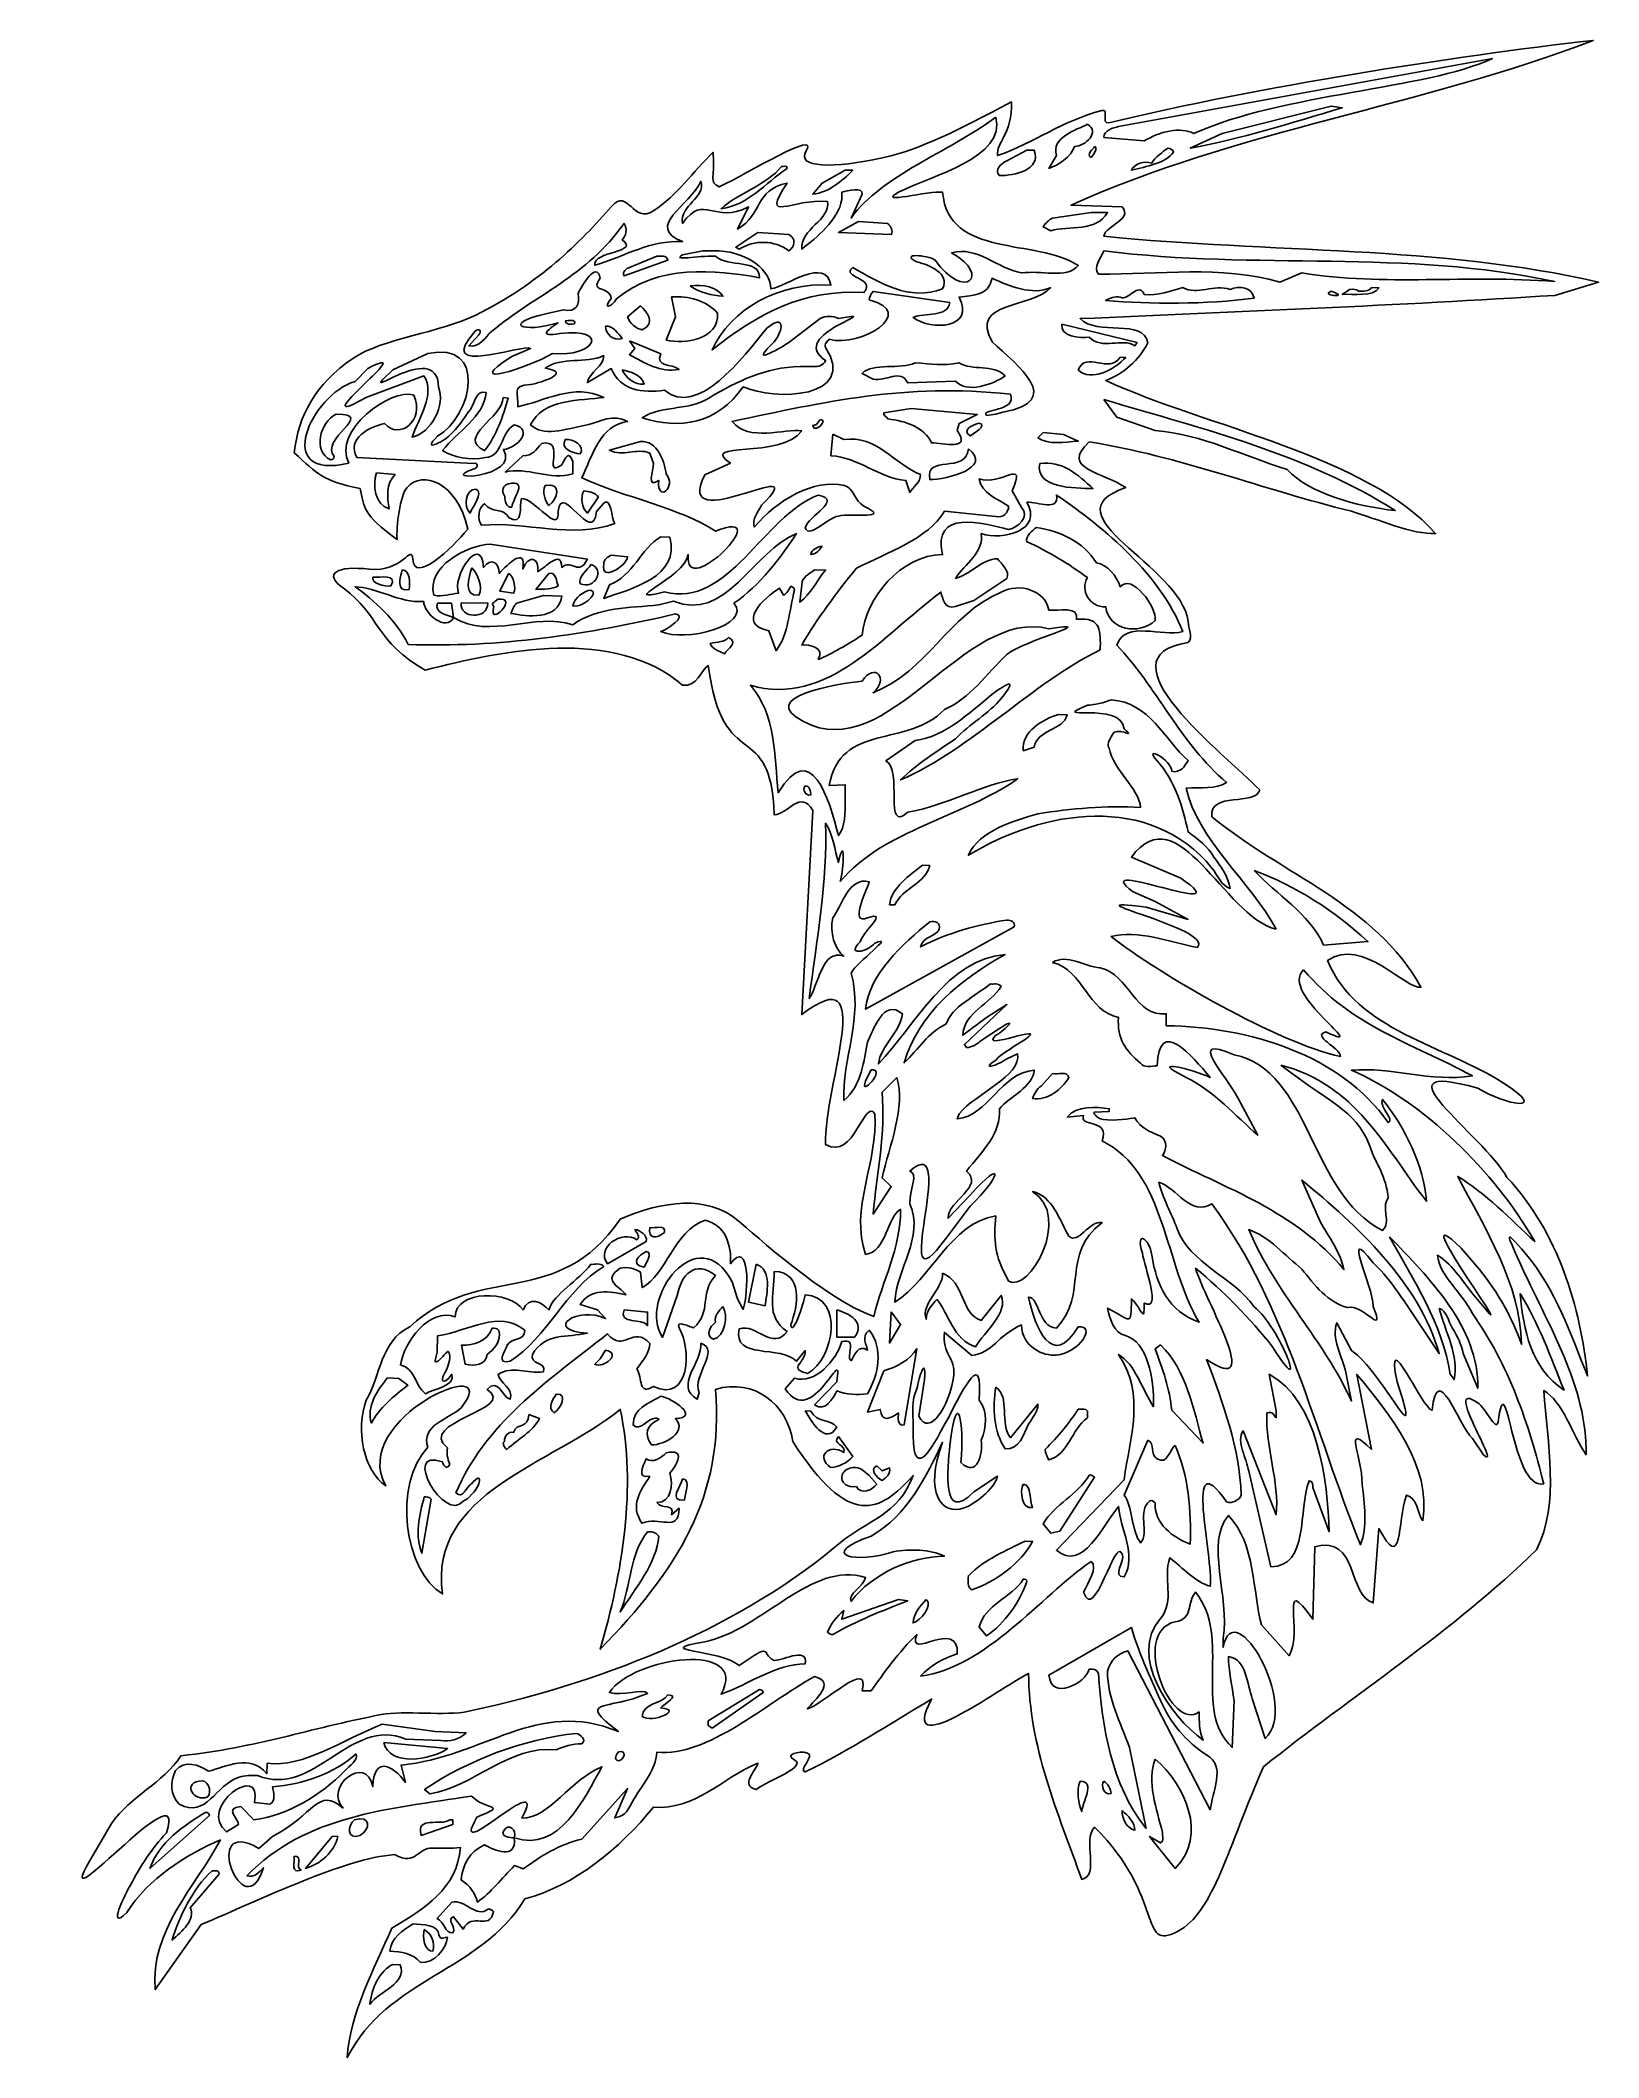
# Model space of a CAD drawing. Header units: centimetres. Extents: x -6.8 to 6.5, y -8.6 to 8.6.
import ezdxf

# ---------------------------------------------------------------- set-up
doc = ezdxf.new("R2010")
doc.units = ezdxf.units.CM
doc.header["$MEASUREMENT"] = 0
doc.layers.add('Ebene 1', color=7, linetype='Continuous')

msp = doc.modelspace()

# ---------------------------------------------------------------- linework, layer by layer
at = {"layer": 'Ebene 1'}
for points, knots in [([(5.77864, -1.81412), (6.01994, -2.35006), (6.35776, -2.88346), (6.34506, -3.45496), (6.34506, -3.45496), (6.2333, -3.2924), (6.14186, -2.99268), (5.98438, -2.90886), (5.98438, -2.90886), (6.01486, -3.35336), (6.12408, -3.86644), (5.92342, -4.26268), (5.92342, -4.26268), (5.22238, -4.94848), (4.34862, -5.51236), (3.59932, -6.10926), (3.59932, -6.10926), (3.30214, -6.78744), (3.17514, -7.35386), (2.87034, -7.5088), (2.87034, -7.5088), (2.53252, -7.68406), (2.76874, -7.22686), (2.16422, -6.62234), (2.16422, -6.62234), (2.055, -6.73664), (2.21248, -7.03128), (2.055, -7.06684), (2.055, -7.06684), (1.85434, -6.51312), (1.60288, -5.92892), (1.60288, -5.31424), (1.60288, -5.31424), (1.35396, -5.44378), (0.4802, -6.08894), (0.77738, -5.53268), (0.77738, -5.53268), (0.41924, -5.74604), (0.07634, -5.9721), (-0.29703, -6.15244), (-0.29703, -6.15244), (-0.36561, -6.14228), (-0.20813, -6.01528), (-0.27925, -5.99242), (-0.27925, -5.99242), (-0.35545, -5.96702), (-0.47483, -6.0102), (-0.39355, -6.0483), (-0.39355, -6.0483), (-0.26909, -6.10672), (-0.61199, -6.22356), (-0.71613, -6.3023), (-0.71613, -6.3023), (-0.85837, -6.26928), (-0.71613, -6.14228), (-0.70089, -6.07878), (-0.70089, -6.07878), (-1.01331, -6.20832), (-1.23175, -6.4801), (-1.58989, -6.45216), (-1.58989, -6.45216), (-1.87183, -6.80268), (-2.26045, -7.12018), (-2.68209, -7.23194), (-2.68209, -7.23194), (-3.06309, -7.85932), (-3.85557, -7.90504), (-4.19339, -8.58322), (-4.19339, -8.58322), (-4.17307, -8.2073), (-3.96225, -7.8263), (-3.81493, -7.48086), (-3.81493, -7.48086), (-3.53807, -7.3183), (-3.25613, -7.14304), (-3.23073, -6.79506), (-3.23073, -6.79506), (-3.31201, -6.80522), (-3.38059, -6.80268), (-3.46441, -6.80014), (-3.46441, -6.80014), (-3.60919, -6.79506), (-3.59649, -6.95762), (-3.79207, -6.85602), (-3.79207, -6.85602), (-4.21371, -6.88396), (-4.94269, -7.24464), (-5.43545, -7.45038), (-5.43545, -7.45038), (-5.43545, -7.45038), (-5.82661, -8.0041), (-5.82661, -8.0041), (-5.82661, -8.0041), (-5.87741, -7.51642), (-5.48371, -7.12526), (-5.27289, -6.73156), (-5.27289, -6.73156), (-5.56753, -6.85856), (-5.88757, -7.05922), (-6.06791, -7.34878), (-6.06791, -7.34878), (-6.24063, -7.51642), (-6.08569, -7.1913), (-6.03743, -7.1151), (-6.03743, -7.1151), (-5.95361, -6.95508), (-5.85709, -6.80522), (-5.73263, -6.6706), (-5.73263, -6.6706), (-5.52689, -6.06608), (-6.80451, -7.59262), (-6.34985, -6.8484), (-6.34985, -6.8484), (-6.34985, -6.8484), (-6.19999, -6.59186), (-6.19999, -6.59186), (-6.19999, -6.59186), (-6.03235, -6.35818), (-5.76565, -6.24896), (-5.60817, -6.01528), (-5.60817, -6.01528), (-4.94269, -5.94162), (-4.54645, -5.78922), (-3.90383, -5.66476), (-3.90383, -5.66476), (-3.71333, -5.62666), (-3.35519, -5.68), (-3.15961, -5.63682), (-3.15961, -5.63682), (-1.93025, -5.37012), (-0.82281, -4.89768), (0.00522, -4.19918), (0.00522, -4.19918), (0.21604, -4.02138), (0.50052, -3.9655), (0.6199, -3.63022), (0.6199, -3.63022), (0.3405, -3.94264), (0.07634, -4.09504), (-0.40371, -3.34066), (-0.40371, -3.34066), (-0.45197, -3.0257), (-0.73137, -2.79964), (-1.06157, -2.8987), (-1.06157, -2.8987), (-0.98283, -3.80294), (-1.38669, -4.43794), (-2.04201, -5.1085), (-2.04201, -5.1085), (-1.85405, -4.46588), (-1.72959, -3.7242), (-1.87183, -3.06888), (-1.87183, -3.06888), (-2.44841, -3.53878), (-3.50505, -3.76992), (-3.38313, -4.6386), (-3.38313, -4.6386), (-3.70571, -4.45318), (-3.81239, -3.70388), (-3.50759, -3.39146), (-3.50759, -3.39146), (-3.57363, -3.2035), (-3.32725, -3.15016), (-3.22311, -3.05364), (-3.22311, -3.05364), (-2.84211, -2.5685), (-4.18831, -3.14), (-3.86573, -3.71912), (-3.86573, -3.71912), (-4.05623, -3.59212), (-4.12227, -3.23906), (-4.03337, -2.99014), (-4.03337, -2.99014), (-3.90637, -2.77678), (-3.91653, -2.49484), (-3.66253, -2.3653), (-3.66253, -2.3653), (-3.05547, -1.81158), (-2.41031, -2.22814), (-1.87183, -1.4509), (-1.87183, -1.4509), (-1.51115, -1.29342), (-1.13015, -1.24262), (-0.87107, -1.46106), (-0.87107, -1.46106), (-0.73137, -1.5779), (-0.13701, -2.124), (0.28462, -2.27894), (0.28462, -2.27894), (0.36082, -1.96144), (0.51322, -1.70744), (0.51322, -1.36708), (0.51322, -1.36708), (0.404, -1.42296), (0.38876, -1.73284), (0.21604, -1.75062), (0.21604, -1.75062), (0.07634, -1.36962), (0.32526, -0.95814), (0.29478, -0.55428), (0.29478, -0.55428), (0.2008, -0.41712), (0.12206, -0.9556), (-0.12431, -0.8159), (-0.12431, -0.8159), (-0.13955, -0.3079), (0.32526, 0.79445), (-0.32751, 0.28899), (-0.32751, 0.28899), (-0.32751, 0.28899), (-0.23353, 2.02635), (-0.23353, 2.02635), (-0.23353, 2.02635), (-0.34275, 2.20669), (-0.43673, 1.99841), (-0.56119, 1.98825), (-0.56119, 1.98825), (-0.59167, 2.83153), (-0.99807, 2.31083), (-1.12253, 3.25825), (-1.12253, 3.25825), (-1.18603, 3.22015), (-1.21651, 3.07537), (-1.34097, 3.09061), (-1.34097, 3.09061), (-1.91755, 3.59099), (-2.87513, 3.38779), (-3.53045, 3.22015), (-3.53045, 3.22015), (-3.94955, 3.45129), (-3.92161, 3.69767), (-4.22641, 3.91611), (-4.22641, 3.91611), (-4.40675, 4.04311), (-4.27721, 4.10915), (-4.00543, 4.07867), (-4.00543, 4.07867), (-3.72349, 4.04819), (-3.64475, 4.29965), (-3.63713, 4.16503), (-3.63713, 4.16503), (-3.62443, 3.94913), (-3.30439, 4.25393), (-3.16723, 4.41903), (-3.16723, 4.41903), (-3.26375, 4.82797), (-3.55331, 4.91941), (-3.68539, 4.77463), (-3.68539, 4.77463), (-3.74381, 4.70859), (-3.77937, 4.43681), (-3.76921, 4.33013), (-3.76921, 4.33013), (-4.06385, 4.54349), (-4.05115, 4.60953), (-4.08417, 4.76447), (-4.08417, 4.76447), (-4.40421, 4.82797), (-4.44231, 4.88639), (-4.64551, 5.06927), (-4.64551, 5.06927), (-4.60487, 5.38423), (-4.48041, 5.64077), (-4.13751, 5.87699), (-4.13751, 5.87699), (-3.90129, 6.03701), (-3.40345, 6.09035), (-3.10119, 6.24021), (-3.10119, 6.24021), (-2.56271, 6.50437), (-2.21219, 6.85743), (-1.94549, 7.16477), (-1.94549, 7.16477), (-1.80071, 7.32733), (-1.76515, 7.00983), (-1.58735, 7.12667), (-1.58735, 7.12667), (-1.38669, 7.25875), (-1.25207, 7.46195), (-1.08189, 7.62451), (-1.08189, 7.62451), (-1.06411, 7.39845), (-1.12253, 7.37813), (-1.02855, 7.32987), (-1.02855, 7.32987), (-0.77963, 7.44925), (-0.17511, 7.82263), (-0.28941, 7.63721), (-0.28941, 7.63721), (-0.38085, 7.49243), (-0.06335, 7.48227), (0.37098, 7.58133), (0.37098, 7.58133), (0.68848, 7.65245), (0.98058, 7.80231), (1.4581, 8.05377), (1.4581, 8.05377), (1.46572, 7.78199), (1.32348, 7.70579), (1.33872, 7.59657), (1.33872, 7.59657), (1.6486, 7.70579), (1.89244, 7.89375), (2.22518, 7.98011), (2.22518, 7.98011), (2.29122, 7.99789), (2.21502, 7.86073), (2.2836, 7.87597), (2.2836, 7.87597), (3.57392, 8.18585), (5.18428, 8.43731), (6.40602, 8.57701), (6.40602, 8.57701), (4.95568, 8.01821), (3.38088, 7.81501), (1.96356, 7.17493), (1.96356, 7.17493), (1.96356, 7.17493), (2.3979, 7.15969), (2.3979, 7.15969), (2.3979, 7.15969), (2.49188, 7.05047), (2.2582, 7.00475), (2.24296, 6.91077), (2.24296, 6.91077), (3.64758, 6.76853), (5.11062, 6.83203), (6.45174, 6.51961), (6.45174, 6.51961), (6.45174, 6.51961), (6.07836, 6.40785), (6.07836, 6.40785), (6.07836, 6.40785), (4.76772, 6.32403), (3.3504, 6.26561), (2.03976, 6.20973), (2.03976, 6.20973), (2.17946, 6.05987), (2.58586, 6.21481), (2.61634, 6.00399), (2.61634, 6.00399), (2.54014, 5.85413), (2.41568, 5.74491), (2.2582, 5.68395), (2.2582, 5.68395), (3.10148, 5.29279), (4.48578, 5.04133), (5.0649, 4.38093), (5.0649, 4.38093), (4.87694, 4.37077), (4.55944, 4.50793), (4.34862, 4.57143), (4.34862, 4.57143), (3.59932, 4.75431), (2.88304, 5.04133), (2.1185, 5.16071), (2.1185, 5.16071), (1.85434, 4.93211), (2.2582, 4.89655), (2.42838, 4.77209), (2.42838, 4.77209), (1.74258, 4.53841), (2.89828, 4.11423), (2.95924, 3.63417), (2.95924, 3.63417), (2.95924, 3.57575), (3.0075, 3.50463), (2.95924, 3.45383), (2.95924, 3.45383), (2.17946, 3.34207), (3.27166, 2.50133), (3.56884, 2.20161), (3.56884, 2.20161), (3.53836, 2.05937), (3.13196, 2.19145), (3.16244, 1.97301), (3.16244, 1.97301), (3.75426, 1.48025), (4.54928, 1.22879), (4.94044, 0.52267), (4.94044, 0.52267), (4.81598, 0.49473), (4.44006, 0.95701), (4.14542, 0.74873), (4.14542, 0.74873), (4.39434, 0.14929), (5.14364, 0.02991), (5.64148, -0.29266), (5.64148, -0.29266), (6.04788, -0.55174), (5.65672, -0.48062), (5.42304, -0.33584), (5.42304, -0.33584), (4.50356, -0.0793), (5.4713, -0.73208), (5.67196, -1.0953), (5.67196, -1.0953), (6.10884, -1.56266), (6.2968, -2.20274), (6.35776, -2.7844), (6.35776, -2.7844), (6.21298, -2.43388), (6.08852, -2.04526), (5.8269, -1.74046), (5.8269, -1.74046), (5.63894, -1.52202), (5.67196, -1.57536), (5.77864, -1.81412)], [0, 0, 0, 0, 0.00980392, 0.00980392, 0.00980392, 0.00980392, 0.01960784, 0.01960784, 0.01960784, 0.01960784, 0.02941176, 0.02941176, 0.02941176, 0.02941176, 0.03921569, 0.03921569, 0.03921569, 0.03921569, 0.04901961, 0.04901961, 0.04901961, 0.04901961, 0.05882353, 0.05882353, 0.05882353, 0.05882353, 0.06862745, 0.06862745, 0.06862745, 0.06862745, 0.07843137, 0.07843137, 0.07843137, 0.07843137, 0.08823529, 0.08823529, 0.08823529, 0.08823529, 0.09803922, 0.09803922, 0.09803922, 0.09803922, 0.10784314, 0.10784314, 0.10784314, 0.10784314, 0.11764706, 0.11764706, 0.11764706, 0.11764706, 0.12745098, 0.12745098, 0.12745098, 0.12745098, 0.1372549, 0.1372549, 0.1372549, 0.1372549, 0.14705882, 0.14705882, 0.14705882, 0.14705882, 0.15686275, 0.15686275, 0.15686275, 0.15686275, 0.16666667, 0.16666667, 0.16666667, 0.16666667, 0.17647059, 0.17647059, 0.17647059, 0.17647059, 0.18627451, 0.18627451, 0.18627451, 0.18627451, 0.19607843, 0.19607843, 0.19607843, 0.19607843, 0.20588235, 0.20588235, 0.20588235, 0.20588235, 0.21568627, 0.21568627, 0.21568627, 0.21568627, 0.2254902, 0.2254902, 0.2254902, 0.2254902, 0.23529412, 0.23529412, 0.23529412, 0.23529412, 0.24509804, 0.24509804, 0.24509804, 0.24509804, 0.25490196, 0.25490196, 0.25490196, 0.25490196, 0.26470588, 0.26470588, 0.26470588, 0.26470588, 0.2745098, 0.2745098, 0.2745098, 0.2745098, 0.28431373, 0.28431373, 0.28431373, 0.28431373, 0.29411765, 0.29411765, 0.29411765, 0.29411765, 0.30392157, 0.30392157, 0.30392157, 0.30392157, 0.31372549, 0.31372549, 0.31372549, 0.31372549, 0.32352941, 0.32352941, 0.32352941, 0.32352941, 0.33333333, 0.33333333, 0.33333333, 0.33333333, 0.34313725, 0.34313725, 0.34313725, 0.34313725, 0.35294118, 0.35294118, 0.35294118, 0.35294118, 0.3627451, 0.3627451, 0.3627451, 0.3627451, 0.37254902, 0.37254902, 0.37254902, 0.37254902, 0.38235294, 0.38235294, 0.38235294, 0.38235294, 0.39215686, 0.39215686, 0.39215686, 0.39215686, 0.40196078, 0.40196078, 0.40196078, 0.40196078, 0.41176471, 0.41176471, 0.41176471, 0.41176471, 0.42156863, 0.42156863, 0.42156863, 0.42156863, 0.43137255, 0.43137255, 0.43137255, 0.43137255, 0.44117647, 0.44117647, 0.44117647, 0.44117647, 0.45098039, 0.45098039, 0.45098039, 0.45098039, 0.46078431, 0.46078431, 0.46078431, 0.46078431, 0.47058824, 0.47058824, 0.47058824, 0.47058824, 0.48039216, 0.48039216, 0.48039216, 0.48039216, 0.49019608, 0.49019608, 0.49019608, 0.49019608, 0.5, 0.5, 0.5, 0.5, 0.50980392, 0.50980392, 0.50980392, 0.50980392, 0.51960784, 0.51960784, 0.51960784, 0.51960784, 0.52941176, 0.52941176, 0.52941176, 0.52941176, 0.53921569, 0.53921569, 0.53921569, 0.53921569, 0.54901961, 0.54901961, 0.54901961, 0.54901961, 0.55882353, 0.55882353, 0.55882353, 0.55882353, 0.56862745, 0.56862745, 0.56862745, 0.56862745, 0.57843137, 0.57843137, 0.57843137, 0.57843137, 0.58823529, 0.58823529, 0.58823529, 0.58823529, 0.59803922, 0.59803922, 0.59803922, 0.59803922, 0.60784314, 0.60784314, 0.60784314, 0.60784314, 0.61764706, 0.61764706, 0.61764706, 0.61764706, 0.62745098, 0.62745098, 0.62745098, 0.62745098, 0.6372549, 0.6372549, 0.6372549, 0.6372549, 0.64705882, 0.64705882, 0.64705882, 0.64705882, 0.65686275, 0.65686275, 0.65686275, 0.65686275, 0.66666667, 0.66666667, 0.66666667, 0.66666667, 0.67647059, 0.67647059, 0.67647059, 0.67647059, 0.68627451, 0.68627451, 0.68627451, 0.68627451, 0.69607843, 0.69607843, 0.69607843, 0.69607843, 0.70588235, 0.70588235, 0.70588235, 0.70588235, 0.71568627, 0.71568627, 0.71568627, 0.71568627, 0.7254902, 0.7254902, 0.7254902, 0.7254902, 0.73529412, 0.73529412, 0.73529412, 0.73529412, 0.74509804, 0.74509804, 0.74509804, 0.74509804, 0.75490196, 0.75490196, 0.75490196, 0.75490196, 0.76470588, 0.76470588, 0.76470588, 0.76470588, 0.7745098, 0.7745098, 0.7745098, 0.7745098, 0.78431373, 0.78431373, 0.78431373, 0.78431373, 0.79411765, 0.79411765, 0.79411765, 0.79411765, 0.80392157, 0.80392157, 0.80392157, 0.80392157, 0.81372549, 0.81372549, 0.81372549, 0.81372549, 0.82352941, 0.82352941, 0.82352941, 0.82352941, 0.83333333, 0.83333333, 0.83333333, 0.83333333, 0.84313725, 0.84313725, 0.84313725, 0.84313725, 0.85294118, 0.85294118, 0.85294118, 0.85294118, 0.8627451, 0.8627451, 0.8627451, 0.8627451, 0.87254902, 0.87254902, 0.87254902, 0.87254902, 0.88235294, 0.88235294, 0.88235294, 0.88235294, 0.89215686, 0.89215686, 0.89215686, 0.89215686, 0.90196078, 0.90196078, 0.90196078, 0.90196078, 0.91176471, 0.91176471, 0.91176471, 0.91176471, 0.92156863, 0.92156863, 0.92156863, 0.92156863, 0.93137255, 0.93137255, 0.93137255, 0.93137255, 0.94117647, 0.94117647, 0.94117647, 0.94117647, 0.95098039, 0.95098039, 0.95098039, 0.95098039, 0.96078431, 0.96078431, 0.96078431, 0.96078431, 0.97058824, 0.97058824, 0.97058824, 0.97058824, 0.98039216, 0.98039216, 0.98039216, 0.98039216, 0.99019608, 0.99019608, 0.99019608, 0.99019608, 1, 1, 1, 1]), ([(-0.70089, 6.94125), (-0.70089, 6.94125), (-0.43673, 6.92601), (-0.43673, 6.92601), (-0.43673, 6.92601), (-0.37323, 6.89553), (-0.38847, 6.81679), (-0.43673, 6.78631), (-0.43673, 6.78631), (-0.56119, 6.88029), (-0.73137, 6.88029), (-0.85837, 6.80155), (-0.85837, 6.80155), (-0.85837, 6.80155), (-0.88885, 6.81679), (-0.88885, 6.81679), (-0.88885, 6.81679), (-0.88885, 6.81679), (-0.70089, 6.94125), (-0.70089, 6.94125)], [0, 0, 0, 0, 0.2, 0.2, 0.2, 0.2, 0.4, 0.4, 0.4, 0.4, 0.6, 0.6, 0.6, 0.6, 0.8, 0.8, 0.8, 0.8, 1, 1, 1, 1]), ([(0.15508, 7.03523), (0.15508, 7.03523), (0.404, 7.01999), (0.404, 7.01999), (0.404, 7.01999), (0.43448, 6.98951), (0.44972, 6.95649), (0.43448, 6.92601), (0.43448, 6.92601), (0.43448, 6.92601), (-0.01509, 6.94125), (-0.01509, 6.94125), (-0.01509, 6.94125), (-0.01509, 6.94125), (0.15508, 7.03523), (0.15508, 7.03523)], [0, 0, 0, 0, 0.25, 0.25, 0.25, 0.25, 0.5, 0.5, 0.5, 0.5, 0.75, 0.75, 0.75, 0.75, 1, 1, 1, 1]), ([(-1.55941, 6.74059), (-1.52639, 6.74059), (-1.48067, 6.75329), (-1.46543, 6.70757), (-1.46543, 6.70757), (-1.46543, 6.70757), (-1.83881, 6.57295), (-1.83881, 6.57295), (-1.83881, 6.57295), (-1.85405, 6.61105), (-1.82357, 6.63645), (-1.79309, 6.64407), (-1.79309, 6.64407), (-1.79309, 6.64407), (-1.55941, 6.74059), (-1.55941, 6.74059)], [0, 0, 0, 0, 0.25, 0.25, 0.25, 0.25, 0.5, 0.5, 0.5, 0.5, 0.75, 0.75, 0.75, 0.75, 1, 1, 1, 1]), ([(0.63768, 5.83381), (0.77738, 5.82619), (0.87136, 5.80333), (1.01106, 5.83381), (1.01106, 5.83381), (1.12028, 5.76269), (1.3057, 5.82873), (1.40222, 5.72205), (1.40222, 5.72205), (1.3057, 5.65347), (1.07456, 5.56711), (0.98058, 5.67887), (0.98058, 5.67887), (0.98058, 5.67887), (0.57418, 5.66363), (0.57418, 5.66363), (0.57418, 5.66363), (0.51322, 5.78809), (0.38876, 5.67125), (0.27954, 5.69411), (0.27954, 5.69411), (0.27954, 5.69411), (0.18556, 5.74237), (0.18556, 5.74237), (0.18556, 5.74237), (0.27954, 5.83889), (0.51322, 5.77285), (0.63768, 5.83381)], [0, 0, 0, 0, 0.14285714, 0.14285714, 0.14285714, 0.14285714, 0.28571429, 0.28571429, 0.28571429, 0.28571429, 0.42857143, 0.42857143, 0.42857143, 0.42857143, 0.57142857, 0.57142857, 0.57142857, 0.57142857, 0.71428571, 0.71428571, 0.71428571, 0.71428571, 0.85714286, 0.85714286, 0.85714286, 0.85714286, 1, 1, 1, 1]), ([(-4.28737, 5.39693), (-3.94447, 5.40201), (-4.43723, 5.18611), (-4.30515, 5.03625), (-4.30515, 5.03625), (-4.30515, 5.02101), (-4.32039, 5.01085), (-4.33309, 5.00831), (-4.33309, 5.00831), (-4.49311, 5.07943), (-4.42453, 5.33089), (-4.28737, 5.39693)], [0, 0, 0, 0, 0.33333333, 0.33333333, 0.33333333, 0.33333333, 0.66666667, 0.66666667, 0.66666667, 0.66666667, 1, 1, 1, 1]), ([(-1.69911, 5.16325), (-1.55941, 5.17595), (-1.49591, 5.00069), (-1.48067, 4.88893), (-1.48067, 4.88893), (-1.38669, 4.77971), (-1.55941, 4.63239), (-1.54417, 4.83305), (-1.54417, 4.83305), (-1.65085, 4.75685), (-1.58989, 4.91687), (-1.58989, 4.97783), (-1.58989, 4.97783), (-1.58989, 4.97783), (-1.62037, 5.06673), (-1.62037, 5.06673), (-1.62037, 5.06673), (-1.72959, 5.11245), (-1.85405, 5.02863), (-1.96327, 5.09213), (-1.96327, 5.09213), (-1.96327, 5.09213), (-1.69911, 5.16325), (-1.69911, 5.16325)], [0, 0, 0, 0, 0.16666667, 0.16666667, 0.16666667, 0.16666667, 0.33333333, 0.33333333, 0.33333333, 0.33333333, 0.5, 0.5, 0.5, 0.5, 0.66666667, 0.66666667, 0.66666667, 0.66666667, 0.83333333, 0.83333333, 0.83333333, 0.83333333, 1, 1, 1, 1]), ([(1.66638, 4.43173), (1.86704, 4.40633), (2.07024, 4.31235), (2.17946, 4.13201), (2.17946, 4.13201), (2.27344, 4.11931), (2.35218, 4.02025), (2.38266, 3.92881), (2.38266, 3.92881), (2.47664, 4.04565), (2.69508, 3.75863), (2.67984, 3.64179), (2.67984, 3.64179), (2.54014, 3.51733), (2.28868, 3.55289), (2.2582, 3.75863), (2.2582, 3.75863), (2.1185, 3.75355), (2.03976, 3.89833), (2.10326, 4.00755), (2.10326, 4.00755), (1.94578, 4.12185), (1.7756, 4.22599), (1.58764, 4.31235), (1.58764, 4.31235), (1.5724, 4.36315), (1.6359, 4.40379), (1.66638, 4.43173)], [0, 0, 0, 0, 0.14285714, 0.14285714, 0.14285714, 0.14285714, 0.28571429, 0.28571429, 0.28571429, 0.28571429, 0.42857143, 0.42857143, 0.42857143, 0.42857143, 0.57142857, 0.57142857, 0.57142857, 0.57142857, 0.71428571, 0.71428571, 0.71428571, 0.71428571, 0.85714286, 0.85714286, 0.85714286, 0.85714286, 1, 1, 1, 1]), ([(2.30392, 2.96615), (2.63158, 2.94837), (2.75604, 2.62833), (2.95924, 2.45053), (2.95924, 2.45053), (2.92876, 2.40227), (2.89828, 2.34131), (2.81954, 2.35909), (2.81954, 2.35909), (2.81954, 2.45561), (2.57062, 2.59023), (2.69508, 2.44799), (2.69508, 2.44799), (2.85002, 2.27781), (2.91352, 2.05175), (2.95924, 1.84347), (2.95924, 1.84347), (3.03798, 1.78505), (3.13196, 1.71647), (3.17768, 1.63011), (3.17768, 1.63011), (3.24118, 1.54883), (3.30214, 1.45993), (3.31738, 1.36341), (3.31738, 1.36341), (3.24118, 1.38119), (3.2107, 1.48025), (3.16244, 1.53613), (3.16244, 1.53613), (2.63158, 2.18129), (1.72734, 2.03143), (1.0898, 1.64535), (1.0898, 1.64535), (1.18124, 1.85617), (1.47842, 1.93745), (1.68162, 1.99841), (1.68162, 1.99841), (1.96356, 2.04159), (2.2582, 2.06953), (2.55538, 2.05175), (2.55538, 2.05175), (2.54014, 2.21685), (2.3217, 2.36925), (2.28868, 2.55721), (2.28868, 2.55721), (2.2582, 2.59531), (2.30392, 2.64611), (2.3217, 2.68167), (2.3217, 2.68167), (2.36742, 2.74009), (2.5249, 2.62579), (2.41568, 2.71977), (2.41568, 2.71977), (2.3979, 2.96361), (1.74258, 2.77565), (2.10326, 2.92043), (2.10326, 2.92043), (2.16422, 2.92551), (2.24296, 2.94329), (2.30392, 2.96615)], [0, 0, 0, 0, 0.06666667, 0.06666667, 0.06666667, 0.06666667, 0.13333333, 0.13333333, 0.13333333, 0.13333333, 0.2, 0.2, 0.2, 0.2, 0.26666667, 0.26666667, 0.26666667, 0.26666667, 0.33333333, 0.33333333, 0.33333333, 0.33333333, 0.4, 0.4, 0.4, 0.4, 0.46666667, 0.46666667, 0.46666667, 0.46666667, 0.53333333, 0.53333333, 0.53333333, 0.53333333, 0.6, 0.6, 0.6, 0.6, 0.66666667, 0.66666667, 0.66666667, 0.66666667, 0.73333333, 0.73333333, 0.73333333, 0.73333333, 0.8, 0.8, 0.8, 0.8, 0.86666667, 0.86666667, 0.86666667, 0.86666667, 0.93333333, 0.93333333, 0.93333333, 0.93333333, 1, 1, 1, 1]), ([(1.85434, 2.84169), (1.85434, 2.84169), (1.93054, 2.83915), (1.93054, 2.83915), (1.93054, 2.83915), (1.90006, 2.70707), (1.66638, 2.71215), (1.65114, 2.56483), (1.65114, 2.56483), (1.65114, 2.56483), (1.55716, 2.53435), (1.55716, 2.53435), (1.55716, 2.53435), (1.54192, 2.69945), (1.72734, 2.80359), (1.85434, 2.84169)], [0, 0, 0, 0, 0.25, 0.25, 0.25, 0.25, 0.5, 0.5, 0.5, 0.5, 0.75, 0.75, 0.75, 0.75, 1, 1, 1, 1]), ([(0.69864, 1.56153), (0.69864, 1.56153), (0.76214, 1.55899), (0.76214, 1.55899), (0.76214, 1.55899), (0.73166, 1.40913), (0.52846, 1.36341), (0.46496, 1.22371), (0.46496, 1.22371), (0.46496, 1.22371), (0.41924, 1.22371), (0.41924, 1.22371), (0.41924, 1.22371), (0.43448, 1.37103), (0.59196, 1.47263), (0.69864, 1.56153)], [0, 0, 0, 0, 0.25, 0.25, 0.25, 0.25, 0.5, 0.5, 0.5, 0.5, 0.75, 0.75, 0.75, 0.75, 1, 1, 1, 1]), ([(1.41746, 1.09417), (1.44794, 1.09417), (1.49366, 1.07639), (1.47842, 1.03575), (1.47842, 1.03575), (1.47842, 1.03575), (0.21604, 0.33471), (0.21604, 0.33471), (0.21604, 0.33471), (0.24652, 0.63189), (0.52846, 0.89097), (0.76214, 1.07893), (0.76214, 1.07893), (0.80786, 1.09163), (0.85612, 1.06877), (0.84088, 1.01543), (0.84088, 1.01543), (0.8231, 0.95701), (0.69864, 0.95193), (0.6834, 0.86557), (0.6834, 0.86557), (0.91708, 0.98749), (1.166, 1.05353), (1.41746, 1.09417)], [0, 0, 0, 0, 0.16666667, 0.16666667, 0.16666667, 0.16666667, 0.33333333, 0.33333333, 0.33333333, 0.33333333, 0.5, 0.5, 0.5, 0.5, 0.66666667, 0.66666667, 0.66666667, 0.66666667, 0.83333333, 0.83333333, 0.83333333, 0.83333333, 1, 1, 1, 1]), ([(3.74918, -0.14026), (4.2394, -0.51618), (4.40704, -0.53396), (4.52134, -0.87432), (4.52134, -0.87432), (4.55436, -0.97338), (4.6458, -1.08006), (4.66104, -1.2731), (4.66104, -1.2731), (4.59754, -1.35946), (4.69152, -1.47376), (4.61278, -1.54742), (4.61278, -1.54742), (3.98794, -1.22738), (4.00318, -0.18598), (3.3504, -0.05136), (3.3504, -0.05136), (2.92876, 0.12897), (3.2869, -0.22408), (3.38088, -0.41712), (3.38088, -0.41712), (3.38088, -0.41712), (3.55106, -0.73716), (3.55106, -0.73716), (3.55106, -0.73716), (3.36564, -0.57206), (3.17768, -0.36124), (2.944, -0.2444), (2.944, -0.2444), (2.58586, -0.06914), (3.0075, -0.1809), (3.1472, -0.2444), (3.1472, -0.2444), (2.98972, -0.06152), (2.71032, 0.27883), (2.69508, -0.14534), (2.69508, -0.14534), (2.64936, -0.14788), (2.58586, -0.1682), (2.55538, -0.12248), (2.55538, -0.12248), (2.42838, -0.01834), (2.35218, 0.08579), (2.36742, 0.26613), (2.36742, 0.26613), (2.10326, 0.31693), (2.07024, 0.66745), (1.80608, 0.73349), (1.80608, 0.73349), (1.93054, 0.80969), (2.07024, 0.69793), (2.21248, 0.68777), (2.21248, 0.68777), (2.4614, 0.62935), (2.50712, 0.26359), (2.77382, 0.29661), (2.77382, 0.29661), (2.77382, 0.29661), (2.77382, 0.19501), (2.77382, 0.19501), (2.77382, 0.19501), (3.47486, 0.18485), (4.25464, -0.04882), (4.66104, -0.62794), (4.66104, -0.62794), (4.722, -0.60508), (4.5823, -0.50094), (4.61278, -0.43236), (4.61278, -0.43236), (4.80074, -0.66096), (4.97092, -1.00894), (4.98616, -1.2985), (4.98616, -1.2985), (4.6204, -0.81844), (4.38418, -0.3079), (3.74918, -0.14026)], [0, 0, 0, 0, 0.05263158, 0.05263158, 0.05263158, 0.05263158, 0.10526316, 0.10526316, 0.10526316, 0.10526316, 0.15789474, 0.15789474, 0.15789474, 0.15789474, 0.21052632, 0.21052632, 0.21052632, 0.21052632, 0.26315789, 0.26315789, 0.26315789, 0.26315789, 0.31578947, 0.31578947, 0.31578947, 0.31578947, 0.36842105, 0.36842105, 0.36842105, 0.36842105, 0.42105263, 0.42105263, 0.42105263, 0.42105263, 0.47368421, 0.47368421, 0.47368421, 0.47368421, 0.52631579, 0.52631579, 0.52631579, 0.52631579, 0.57894737, 0.57894737, 0.57894737, 0.57894737, 0.63157895, 0.63157895, 0.63157895, 0.63157895, 0.68421053, 0.68421053, 0.68421053, 0.68421053, 0.73684211, 0.73684211, 0.73684211, 0.73684211, 0.78947368, 0.78947368, 0.78947368, 0.78947368, 0.84210526, 0.84210526, 0.84210526, 0.84210526, 0.89473684, 0.89473684, 0.89473684, 0.89473684, 0.94736842, 0.94736842, 0.94736842, 0.94736842, 1, 1, 1, 1]), ([(1.80608, -0.21138), (1.85434, -0.22154), (1.93054, -0.18852), (1.94578, -0.2444), (1.94578, -0.2444), (1.88482, -0.35108), (1.76036, -0.44252), (1.6359, -0.42474), (1.6359, -0.42474), (1.65114, -0.38664), (1.66638, -0.346), (1.7121, -0.31552), (1.7121, -0.31552), (1.7121, -0.31552), (1.80608, -0.21138), (1.80608, -0.21138)], [0, 0, 0, 0, 0.25, 0.25, 0.25, 0.25, 0.5, 0.5, 0.5, 0.5, 0.75, 0.75, 0.75, 0.75, 1, 1, 1, 1]), ([(4.67374, -1.60076), (5.0014, -1.94366), (5.43828, -2.37546), (5.42304, -2.88854), (5.42304, -2.88854), (5.42304, -2.88854), (5.29858, -2.5939), (5.29858, -2.5939), (5.29858, -2.5939), (5.28334, -2.5177), (5.25286, -2.44404), (5.2046, -2.37546), (5.2046, -2.37546), (5.17412, -2.32212), (5.15888, -2.2256), (5.09538, -2.21036), (5.09538, -2.21036), (5.14364, -2.40594), (5.2681, -2.61422), (5.22238, -2.81488), (5.22238, -2.81488), (5.22238, -2.81488), (5.18936, -2.76916), (5.18936, -2.76916), (5.18936, -2.76916), (5.12586, -2.34498), (4.87694, -1.97414), (4.67374, -1.60076)], [0, 0, 0, 0, 0.14285714, 0.14285714, 0.14285714, 0.14285714, 0.28571429, 0.28571429, 0.28571429, 0.28571429, 0.42857143, 0.42857143, 0.42857143, 0.42857143, 0.57142857, 0.57142857, 0.57142857, 0.57142857, 0.71428571, 0.71428571, 0.71428571, 0.71428571, 0.85714286, 0.85714286, 0.85714286, 0.85714286, 1, 1, 1, 1]), ([(-1.83881, -2.22306), (-1.83881, -2.22306), (-1.63815, -2.24084), (-1.63815, -2.24084), (-1.63815, -2.24084), (-1.63815, -2.24084), (-1.63815, -2.35768), (-1.63815, -2.35768), (-1.63815, -2.35768), (-1.68387, -2.28656), (-1.88707, -2.35006), (-1.83881, -2.22306)], [0, 0, 0, 0, 0.33333333, 0.33333333, 0.33333333, 0.33333333, 0.66666667, 0.66666667, 0.66666667, 0.66666667, 1, 1, 1, 1]), ([(1.32348, -2.87838), (1.44794, -2.9622), (1.35396, -3.1908), (1.44794, -3.31018), (1.44794, -3.31018), (1.44794, -3.31018), (1.68162, -3.02316), (1.68162, -3.02316), (1.68162, -3.02316), (1.68162, -3.08412), (1.6359, -3.14), (1.60288, -3.19334), (1.60288, -3.19334), (1.55716, -3.27716), (1.52668, -3.41686), (1.40222, -3.40416), (1.40222, -3.40416), (1.3057, -3.25938), (1.293, -3.05364), (1.32348, -2.87838)], [0, 0, 0, 0, 0.2, 0.2, 0.2, 0.2, 0.4, 0.4, 0.4, 0.4, 0.6, 0.6, 0.6, 0.6, 0.8, 0.8, 0.8, 0.8, 1, 1, 1, 1]), ([(3.64758, -2.76916), (4.06668, -2.99522), (4.14542, -3.67594), (4.16066, -4.11028), (4.16066, -4.11028), (4.16066, -4.11028), (4.02096, -3.73182), (4.02096, -3.73182), (4.02096, -3.73182), (4.02096, -3.7115), (4.02096, -3.67848), (3.98794, -3.67594), (3.98794, -3.67594), (3.8965, -3.91978), (3.98794, -4.41), (3.66282, -4.40746), (3.66282, -4.40746), (3.66282, -4.40746), (3.47486, -3.59466), (3.47486, -3.59466), (3.47486, -3.59466), (3.45962, -3.48798), (3.36564, -3.3432), (3.4266, -3.25176), (3.4266, -3.25176), (3.4266, -3.25176), (3.70854, -3.9655), (3.70854, -3.9655), (3.70854, -3.9655), (3.73902, -3.6861), (3.61456, -3.394), (3.6298, -3.09936), (3.6298, -3.09936), (3.67806, -3.0765), (3.6933, -3.1273), (3.70854, -3.14), (3.70854, -3.14), (3.70854, -3.14), (3.70854, -3.08158), (3.70854, -3.08158), (3.70854, -3.08158), (3.70854, -3.08158), (3.64758, -2.76916), (3.64758, -2.76916)], [0, 0, 0, 0, 0.09090909, 0.09090909, 0.09090909, 0.09090909, 0.18181818, 0.18181818, 0.18181818, 0.18181818, 0.27272727, 0.27272727, 0.27272727, 0.27272727, 0.36363636, 0.36363636, 0.36363636, 0.36363636, 0.45454545, 0.45454545, 0.45454545, 0.45454545, 0.54545455, 0.54545455, 0.54545455, 0.54545455, 0.63636364, 0.63636364, 0.63636364, 0.63636364, 0.72727273, 0.72727273, 0.72727273, 0.72727273, 0.81818182, 0.81818182, 0.81818182, 0.81818182, 0.90909091, 0.90909091, 0.90909091, 0.90909091, 1, 1, 1, 1]), ([(2.02452, -3.06634), (2.055, -3.06634), (2.08802, -3.05872), (2.10326, -3.08412), (2.10326, -3.08412), (2.10326, -3.08412), (2.10326, -3.14), (2.10326, -3.14), (2.10326, -3.14), (1.96356, -3.23906), (1.94578, -3.44988), (1.7756, -3.49814), (1.7756, -3.49814), (1.76036, -3.47274), (1.74258, -3.44226), (1.74258, -3.40924), (1.74258, -3.40924), (1.85434, -3.30002), (1.94578, -3.18826), (2.02452, -3.06634)], [0, 0, 0, 0, 0.2, 0.2, 0.2, 0.2, 0.4, 0.4, 0.4, 0.4, 0.6, 0.6, 0.6, 0.6, 0.8, 0.8, 0.8, 0.8, 1, 1, 1, 1]), ([(1.55716, -3.70388), (1.6359, -3.71912), (1.60288, -3.84612), (1.6359, -3.902), (1.6359, -3.902), (1.54192, -3.92486), (1.52668, -3.76484), (1.55716, -3.70388)], [0, 0, 0, 0, 0.5, 0.5, 0.5, 0.5, 1, 1, 1, 1]), ([(2.1185, -3.62768), (2.13374, -3.6226), (2.14898, -3.63276), (2.16422, -3.64546), (2.16422, -3.64546), (2.16422, -3.64546), (1.86704, -4.1052), (1.86704, -4.1052), (1.86704, -4.1052), (1.86704, -4.1052), (1.79084, -4.12044), (1.79084, -4.12044), (1.79084, -4.12044), (1.79084, -4.12044), (1.72734, -4.0417), (1.72734, -4.0417), (1.72734, -4.0417), (1.82132, -3.8766), (2.02452, -3.79278), (2.1185, -3.62768)], [0, 0, 0, 0, 0.2, 0.2, 0.2, 0.2, 0.4, 0.4, 0.4, 0.4, 0.6, 0.6, 0.6, 0.6, 0.8, 0.8, 0.8, 0.8, 1, 1, 1, 1]), ([(1.5724, -4.18902), (1.5724, -4.18902), (1.6359, -4.19156), (1.6359, -4.19156), (1.6359, -4.19156), (1.54192, -4.37698), (1.3057, -4.54208), (1.12028, -4.60304), (1.12028, -4.60304), (1.07456, -4.58018), (1.0898, -4.52684), (1.0898, -4.48366), (1.0898, -4.48366), (1.2295, -4.34142), (1.41746, -4.26776), (1.5724, -4.18902)], [0, 0, 0, 0, 0.25, 0.25, 0.25, 0.25, 0.5, 0.5, 0.5, 0.5, 0.75, 0.75, 0.75, 0.75, 1, 1, 1, 1]), ([(1.55716, -4.51414), (1.5724, -4.51414), (1.58764, -4.5116), (1.58764, -4.53192), (1.58764, -4.53192), (1.52668, -4.70464), (1.40222, -4.8926), (1.24474, -4.9942), (1.24474, -4.9942), (1.24474, -4.9942), (1.18124, -4.92054), (1.18124, -4.92054), (1.18124, -4.92054), (1.2295, -4.73258), (1.46318, -4.664), (1.55716, -4.51414)], [0, 0, 0, 0, 0.25, 0.25, 0.25, 0.25, 0.5, 0.5, 0.5, 0.5, 0.75, 0.75, 0.75, 0.75, 1, 1, 1, 1]), ([(0.49544, -4.68686), (0.49544, -4.68686), (0.57418, -4.69702), (0.57418, -4.69702), (0.57418, -4.69702), (0.35574, -4.78338), (0.1373, -4.8672), (-0.06335, -4.98404), (-0.06335, -4.98404), (-0.07859, -4.98658), (-0.09383, -4.97642), (-0.10907, -4.96372), (-0.10907, -4.96372), (-0.07859, -4.89514), (-0.03033, -4.8291), (0.03062, -4.78084), (0.03062, -4.78084), (0.03062, -4.78084), (0.01284, -4.8545), (0.01284, -4.8545), (0.01284, -4.8545), (0.01284, -4.8545), (0.49544, -4.68686), (0.49544, -4.68686)], [0, 0, 0, 0, 0.16666667, 0.16666667, 0.16666667, 0.16666667, 0.33333333, 0.33333333, 0.33333333, 0.33333333, 0.5, 0.5, 0.5, 0.5, 0.66666667, 0.66666667, 0.66666667, 0.66666667, 0.83333333, 0.83333333, 0.83333333, 0.83333333, 1, 1, 1, 1]), ([(0.73166, -4.68686), (0.79262, -4.73512), (0.6834, -4.8672), (0.6199, -4.88498), (0.6199, -4.88498), (0.6199, -4.81132), (0.6834, -4.73512), (0.73166, -4.68686)], [0, 0, 0, 0, 0.5, 0.5, 0.5, 0.5, 1, 1, 1, 1]), ([(-0.68565, -5.4514), (-0.67041, -5.45394), (-0.65517, -5.4641), (-0.65517, -5.4768), (-0.65517, -5.4768), (-0.65517, -5.4768), (-1.08951, -5.77906), (-1.08951, -5.77906), (-1.08951, -5.77906), (-1.08951, -5.77906), (-1.12253, -5.75874), (-1.12253, -5.75874), (-1.12253, -5.75874), (-1.12253, -5.75874), (-1.12253, -5.7181), (-1.12253, -5.7181), (-1.12253, -5.7181), (-1.12253, -5.7181), (-0.68565, -5.4514), (-0.68565, -5.4514)], [0, 0, 0, 0, 0.2, 0.2, 0.2, 0.2, 0.4, 0.4, 0.4, 0.4, 0.6, 0.6, 0.6, 0.6, 0.8, 0.8, 0.8, 0.8, 1, 1, 1, 1]), ([(-1.46543, -5.49712), (-1.35621, -5.50474), (-1.49591, -5.56824), (-1.52639, -5.60888), (-1.52639, -5.60888), (-1.32573, -5.61904), (-1.60513, -5.74604), (-1.68387, -5.68), (-1.68387, -5.68), (-1.68387, -5.56824), (-1.51115, -5.57078), (-1.46543, -5.49712)], [0, 0, 0, 0, 0.33333333, 0.33333333, 0.33333333, 0.33333333, 0.66666667, 0.66666667, 0.66666667, 0.66666667, 1, 1, 1, 1]), ([(-2.24521, -5.82478), (-2.21219, -5.8324), (-2.15123, -5.88066), (-2.19949, -5.91368), (-2.19949, -5.91368), (-2.27569, -5.91368), (-2.35443, -5.93654), (-2.41539, -5.96448), (-2.41539, -5.96448), (-2.81671, -5.9213), (-3.12405, -6.28198), (-3.49235, -6.3404), (-3.49235, -6.3404), (-3.49235, -6.3404), (-3.53553, -6.3023), (-3.53553, -6.3023), (-3.53553, -6.3023), (-3.17231, -6.05338), (-2.69479, -5.87304), (-2.24521, -5.82478)], [0, 0, 0, 0, 0.2, 0.2, 0.2, 0.2, 0.4, 0.4, 0.4, 0.4, 0.6, 0.6, 0.6, 0.6, 0.8, 0.8, 0.8, 0.8, 1, 1, 1, 1]), ([(-1.88707, -5.98226), (-1.80833, -5.96194), (-1.83881, -6.05084), (-1.88707, -6.05846), (-1.88707, -6.05846), (-1.93279, -6.04576), (-1.90231, -6.00512), (-1.88707, -5.98226)], [0, 0, 0, 0, 0.5, 0.5, 0.5, 0.5, 1, 1, 1, 1]), ([(-5.45577, -6.23118), (-5.37957, -6.20324), (-5.33893, -6.32262), (-5.38211, -6.3658), (-5.38211, -6.3658), (-5.49641, -6.40898), (-5.59547, -6.25912), (-5.45577, -6.23118)], [0, 0, 0, 0, 0.5, 0.5, 0.5, 0.5, 1, 1, 1, 1]), ([(-3.53807, -7.49356), (-3.47711, -7.52912), (-3.44409, -7.60532), (-3.46441, -7.67644), (-3.46441, -7.67644), (-3.53553, -7.68406), (-3.55839, -7.55198), (-3.53807, -7.49356)], [0, 0, 0, 0, 0.5, 0.5, 0.5, 0.5, 1, 1, 1, 1])]:
    msp.add_open_spline(points, degree=3, knots=knots, dxfattribs=at)
at = {"layer": 'Ebene 1', "color": 7}
for points, knots in [([(5.5475, 8.42207), (4.97092, 8.15791), (3.77204, 8.12743), (3.0075, 7.78453), (3.0075, 7.78453), (2.89828, 7.84549), (2.71032, 7.79977), (2.58586, 7.72103), (2.58586, 7.72103), (2.58586, 7.72103), (2.24296, 7.75151), (2.24296, 7.75151), (2.24296, 7.75151), (2.24296, 7.81501), (2.3217, 7.83025), (2.36742, 7.84549), (2.36742, 7.84549), (2.36742, 7.84549), (5.5475, 8.42207), (5.5475, 8.42207)], [0, 0, 0, 0, 0.2, 0.2, 0.2, 0.2, 0.4, 0.4, 0.4, 0.4, 0.6, 0.6, 0.6, 0.6, 0.8, 0.8, 0.8, 0.8, 1, 1, 1, 1]), ([(1.32348, 7.92423), (1.41746, 7.58133), (0.77738, 7.42639), (0.49544, 7.28415), (0.49544, 7.28415), (0.29478, 7.17493), (0.76214, 7.30193), (0.87136, 7.28415), (0.87136, 7.28415), (0.91708, 6.72281), (1.66638, 6.89553), (2.02452, 6.66185), (2.02452, 6.66185), (1.93054, 6.54501), (1.69686, 6.62375), (1.54192, 6.59835), (1.54192, 6.59835), (1.33872, 6.63391), (1.166, 6.83203), (0.94756, 6.76853), (0.94756, 6.76853), (1.293, 6.57549), (1.05678, 6.35451), (0.80786, 6.70757), (0.80786, 6.70757), (0.74436, 6.75329), (0.49544, 6.76853), (0.65292, 6.69233), (0.65292, 6.69233), (0.76214, 6.66439), (0.93232, 6.59581), (0.87136, 6.46373), (0.87136, 6.46373), (0.59196, 6.35197), (0.32526, 6.51961), (0.10682, 6.64407), (0.10682, 6.64407), (0.00014, 6.55771), (0.31002, 6.56025), (0.2008, 6.43071), (0.2008, 6.43071), (-0.31227, 6.46373), (-0.70089, 6.25291), (-1.08951, 5.94303), (-1.08951, 5.94303), (-0.93457, 6.29101), (-0.51547, 6.52469), (-0.07859, 6.49421), (-0.07859, 6.49421), (-0.12431, 6.74059), (-0.45197, 6.48405), (-0.59167, 6.46373), (-0.59167, 6.46373), (-0.59167, 6.62375), (-0.77963, 6.76853), (-1.02855, 6.78631), (-1.02855, 6.78631), (-1.02855, 6.78631), (-1.16825, 6.78631), (-1.16825, 6.78631), (-1.16825, 6.78631), (-1.16825, 6.78631), (-1.34097, 6.75329), (-1.34097, 6.75329), (-1.34097, 6.75329), (-1.45019, 6.69233), (-1.13777, 6.75329), (-1.06157, 6.74059), (-1.06157, 6.74059), (-0.94981, 6.64153), (-0.68565, 6.72281), (-0.68565, 6.55771), (-0.68565, 6.55771), (-1.06157, 6.62375), (-1.55941, 6.67455), (-1.90231, 6.37737), (-1.90231, 6.37737), (-1.94803, 6.30371), (-2.02677, 6.28593), (-1.94803, 6.37991), (-1.94803, 6.37991), (-1.96327, 6.49675), (-2.13599, 6.42563), (-2.04201, 6.55263), (-2.04201, 6.55263), (-2.07249, 6.70757), (-2.19949, 6.48913), (-2.22997, 6.42309), (-2.22997, 6.42309), (-2.21219, 6.33165), (-2.24521, 6.25545), (-2.35443, 6.28593), (-2.35443, 6.28593), (-2.35443, 6.28593), (-2.49413, 6.25291), (-2.49413, 6.25291), (-2.49413, 6.25291), (-2.88529, 6.16655), (-2.70495, 6.08273), (-2.40015, 6.17417), (-2.40015, 6.17417), (-2.49413, 6.10813), (-2.57287, 6.05225), (-2.38491, 6.08273), (-2.38491, 6.08273), (-1.94803, 6.13099), (-2.08773, 5.87953), (-2.44841, 5.91255), (-2.44841, 5.91255), (-2.64907, 5.79317), (-3.24343, 5.60267), (-2.79385, 5.88715), (-2.79385, 5.88715), (-2.79385, 5.88715), (-2.63383, 5.95573), (-2.63383, 5.95573), (-2.63383, 5.95573), (-2.69733, 5.99891), (-3.46441, 5.70173), (-3.10627, 6.10305), (-3.10627, 6.10305), (-3.07325, 6.13353), (-3.04531, 6.10305), (-3.07325, 6.07257), (-3.07325, 6.07257), (-3.07325, 6.07257), (-3.15961, 5.97859), (-3.15961, 5.97859), (-3.15961, 5.97859), (-3.06309, 5.96081), (-3.01737, 6.05733), (-2.96657, 6.10051), (-2.96657, 6.10051), (-2.59065, 6.41293), (-2.15631, 6.57041), (-1.83881, 7.01999), (-1.83881, 7.01999), (-1.80833, 6.97173), (-1.82357, 6.91077), (-1.85405, 6.88029), (-1.85405, 6.88029), (-1.69911, 6.76853), (-2.10551, 6.78631), (-2.08773, 6.66439), (-2.08773, 6.66439), (-1.82357, 6.74059), (-1.62037, 6.88029), (-1.34097, 6.86505), (-1.34097, 6.86505), (-1.66863, 6.98951), (-1.27747, 7.17493), (-1.18603, 7.37813), (-1.18603, 7.37813), (-1.13777, 7.23843), (-1.37145, 7.17493), (-1.34097, 7.01999), (-1.34097, 7.01999), (-1.15301, 7.28415), (-1.07681, 7.00475), (-0.77963, 7.15969), (-0.77963, 7.15969), (-0.77963, 7.15969), (-0.87361, 6.97173), (-0.87361, 6.97173), (-0.87361, 6.97173), (-0.65517, 7.09873), (-0.73137, 7.30193), (-0.45197, 7.36289), (-0.45197, 7.36289), (-0.68565, 7.00475), (-0.40371, 7.23843), (-0.10907, 7.20541), (-0.10907, 7.20541), (-0.07859, 7.05047), (-0.34275, 6.97173), (-0.32751, 6.80155), (-0.32751, 6.80155), (-0.20305, 6.89553), (-0.01509, 7.05047), (0.01284, 7.22319), (0.01284, 7.22319), (0.01284, 7.22319), (0.01284, 7.28415), (0.01284, 7.28415), (0.01284, 7.28415), (0.05856, 7.30193), (0.2008, 7.32987), (0.18556, 7.26891), (0.18556, 7.26891), (0.18556, 7.26891), (0.09158, 7.06571), (0.09158, 7.06571), (0.09158, 7.06571), (0.37098, 7.44163), (0.90184, 7.61181), (1.32348, 7.92423)], [0, 0, 0, 0, 0.02040816, 0.02040816, 0.02040816, 0.02040816, 0.04081633, 0.04081633, 0.04081633, 0.04081633, 0.06122449, 0.06122449, 0.06122449, 0.06122449, 0.08163265, 0.08163265, 0.08163265, 0.08163265, 0.10204082, 0.10204082, 0.10204082, 0.10204082, 0.12244898, 0.12244898, 0.12244898, 0.12244898, 0.14285714, 0.14285714, 0.14285714, 0.14285714, 0.16326531, 0.16326531, 0.16326531, 0.16326531, 0.18367347, 0.18367347, 0.18367347, 0.18367347, 0.20408163, 0.20408163, 0.20408163, 0.20408163, 0.2244898, 0.2244898, 0.2244898, 0.2244898, 0.24489796, 0.24489796, 0.24489796, 0.24489796, 0.26530612, 0.26530612, 0.26530612, 0.26530612, 0.28571429, 0.28571429, 0.28571429, 0.28571429, 0.30612245, 0.30612245, 0.30612245, 0.30612245, 0.32653061, 0.32653061, 0.32653061, 0.32653061, 0.34693878, 0.34693878, 0.34693878, 0.34693878, 0.36734694, 0.36734694, 0.36734694, 0.36734694, 0.3877551, 0.3877551, 0.3877551, 0.3877551, 0.40816327, 0.40816327, 0.40816327, 0.40816327, 0.42857143, 0.42857143, 0.42857143, 0.42857143, 0.44897959, 0.44897959, 0.44897959, 0.44897959, 0.46938776, 0.46938776, 0.46938776, 0.46938776, 0.48979592, 0.48979592, 0.48979592, 0.48979592, 0.51020408, 0.51020408, 0.51020408, 0.51020408, 0.53061224, 0.53061224, 0.53061224, 0.53061224, 0.55102041, 0.55102041, 0.55102041, 0.55102041, 0.57142857, 0.57142857, 0.57142857, 0.57142857, 0.59183673, 0.59183673, 0.59183673, 0.59183673, 0.6122449, 0.6122449, 0.6122449, 0.6122449, 0.63265306, 0.63265306, 0.63265306, 0.63265306, 0.65306122, 0.65306122, 0.65306122, 0.65306122, 0.67346939, 0.67346939, 0.67346939, 0.67346939, 0.69387755, 0.69387755, 0.69387755, 0.69387755, 0.71428571, 0.71428571, 0.71428571, 0.71428571, 0.73469388, 0.73469388, 0.73469388, 0.73469388, 0.75510204, 0.75510204, 0.75510204, 0.75510204, 0.7755102, 0.7755102, 0.7755102, 0.7755102, 0.79591837, 0.79591837, 0.79591837, 0.79591837, 0.81632653, 0.81632653, 0.81632653, 0.81632653, 0.83673469, 0.83673469, 0.83673469, 0.83673469, 0.85714286, 0.85714286, 0.85714286, 0.85714286, 0.87755102, 0.87755102, 0.87755102, 0.87755102, 0.89795918, 0.89795918, 0.89795918, 0.89795918, 0.91836735, 0.91836735, 0.91836735, 0.91836735, 0.93877551, 0.93877551, 0.93877551, 0.93877551, 0.95918367, 0.95918367, 0.95918367, 0.95918367, 0.97959184, 0.97959184, 0.97959184, 0.97959184, 1, 1, 1, 1]), ([(4.1759, 8.01821), (4.1759, 8.01821), (4.26988, 8.00297), (4.26988, 8.00297), (4.26988, 8.00297), (3.84824, 7.87597), (3.39612, 7.73627), (2.97702, 7.66007), (2.97702, 7.66007), (2.97702, 7.66007), (3.2488, 7.78453), (3.2488, 7.78453), (3.2488, 7.78453), (3.2488, 7.78453), (4.1759, 8.01821), (4.1759, 8.01821)], [0, 0, 0, 0, 0.25, 0.25, 0.25, 0.25, 0.5, 0.5, 0.5, 0.5, 0.75, 0.75, 0.75, 0.75, 1, 1, 1, 1]), ([(2.10326, 7.86327), (2.21248, 7.79977), (2.08802, 7.67531), (1.99404, 7.67531), (1.99404, 7.67531), (1.96356, 7.58133), (1.85434, 7.51783), (1.7756, 7.48735), (1.7756, 7.48735), (1.7756, 7.48735), (1.8391, 7.59657), (1.8391, 7.59657), (1.8391, 7.59657), (1.79084, 7.75151), (2.00928, 7.81501), (2.10326, 7.86327)], [0, 0, 0, 0, 0.25, 0.25, 0.25, 0.25, 0.5, 0.5, 0.5, 0.5, 0.75, 0.75, 0.75, 0.75, 1, 1, 1, 1]), ([(1.58764, 7.64229), (1.58764, 7.64229), (1.65114, 7.64229), (1.65114, 7.64229), (1.65114, 7.64229), (1.7121, 7.47211), (1.47842, 7.42639), (1.35396, 7.42639), (1.35396, 7.42639), (1.3057, 7.47211), (1.3692, 7.53307), (1.41746, 7.55085), (1.41746, 7.55085), (1.41746, 7.55085), (1.58764, 7.64229), (1.58764, 7.64229)], [0, 0, 0, 0, 0.25, 0.25, 0.25, 0.25, 0.5, 0.5, 0.5, 0.5, 0.75, 0.75, 0.75, 0.75, 1, 1, 1, 1]), ([(2.16422, 7.67531), (2.19724, 7.66007), (2.14898, 7.59657), (2.13374, 7.58133), (2.13374, 7.58133), (2.08802, 7.61181), (2.14898, 7.64229), (2.16422, 7.67531)], [0, 0, 0, 0, 0.5, 0.5, 0.5, 0.5, 1, 1, 1, 1]), ([(2.78906, 7.66007), (2.8043, 7.66007), (2.83478, 7.64229), (2.83478, 7.62705), (2.83478, 7.62705), (2.77382, 7.53307), (2.6011, 7.50259), (2.47664, 7.47211), (2.47664, 7.47211), (2.50712, 7.53307), (2.58586, 7.55085), (2.64936, 7.53307), (2.64936, 7.53307), (2.67984, 7.58133), (2.7408, 7.62705), (2.78906, 7.66007)], [0, 0, 0, 0, 0.25, 0.25, 0.25, 0.25, 0.5, 0.5, 0.5, 0.5, 0.75, 0.75, 0.75, 0.75, 1, 1, 1, 1]), ([(-0.50023, 7.50259), (-0.48245, 7.50259), (-0.45197, 7.51783), (-0.45197, 7.48735), (-0.45197, 7.48735), (-0.63993, 7.36289), (-0.77963, 7.17493), (-1.01331, 7.14445), (-1.01331, 7.14445), (-0.85837, 7.28415), (-0.62469, 7.34765), (-0.50023, 7.50259)], [0, 0, 0, 0, 0.33333333, 0.33333333, 0.33333333, 0.33333333, 0.66666667, 0.66666667, 0.66666667, 0.66666667, 1, 1, 1, 1]), ([(0.04332, 7.47211), (0.04332, 7.47211), (0.10682, 7.47211), (0.10682, 7.47211), (0.10682, 7.47211), (0.01284, 7.37813), (-0.09383, 7.28415), (-0.23353, 7.26891), (-0.23353, 7.26891), (-0.23353, 7.26891), (-0.15479, 7.36289), (-0.15479, 7.36289), (-0.15479, 7.36289), (-0.15479, 7.36289), (0.04332, 7.47211), (0.04332, 7.47211)], [0, 0, 0, 0, 0.25, 0.25, 0.25, 0.25, 0.5, 0.5, 0.5, 0.5, 0.75, 0.75, 0.75, 0.75, 1, 1, 1, 1]), ([(2.13374, 7.11397), (2.13374, 7.11397), (2.27344, 7.11397), (2.27344, 7.11397), (2.27344, 7.11397), (2.17946, 6.94125), (1.94578, 7.00475), (1.79084, 6.95649), (1.79084, 6.95649), (1.79084, 6.95649), (1.72734, 6.98951), (1.72734, 6.98951), (1.72734, 6.98951), (1.74258, 7.01999), (1.7756, 7.05047), (1.80608, 7.06571), (1.80608, 7.06571), (1.80608, 7.06571), (2.13374, 7.11397), (2.13374, 7.11397)], [0, 0, 0, 0, 0.2, 0.2, 0.2, 0.2, 0.4, 0.4, 0.4, 0.4, 0.6, 0.6, 0.6, 0.6, 0.8, 0.8, 0.8, 0.8, 1, 1, 1, 1]), ([(2.24296, 6.78631), (3.53836, 6.62121), (4.81598, 6.80155), (6.07836, 6.52469), (6.07836, 6.52469), (5.32906, 6.58565), (4.62802, 6.48405), (3.92698, 6.59835), (3.92698, 6.59835), (3.92698, 6.59835), (3.73902, 6.51961), (3.73902, 6.51961), (3.73902, 6.51961), (3.24118, 6.66439), (2.71032, 6.58565), (2.19724, 6.58819), (2.19724, 6.58819), (2.14898, 6.64661), (2.21248, 6.72281), (2.24296, 6.78631)], [0, 0, 0, 0, 0.2, 0.2, 0.2, 0.2, 0.4, 0.4, 0.4, 0.4, 0.6, 0.6, 0.6, 0.6, 0.8, 0.8, 0.8, 0.8, 1, 1, 1, 1]), ([(1.79084, 6.47389), (1.6359, 6.29609), (1.0898, 6.36213), (1.293, 6.01161), (1.293, 6.01161), (1.5089, 5.81349), (1.9153, 5.50615), (1.38444, 5.41471), (1.38444, 5.41471), (1.38444, 5.41471), (1.32348, 5.39693), (1.32348, 5.39693), (1.32348, 5.39693), (1.32348, 5.39693), (1.24474, 5.38677), (1.24474, 5.38677), (1.24474, 5.38677), (1.18124, 5.44519), (1.5089, 5.41471), (1.44794, 5.56711), (1.44794, 5.56711), (0.5437, 5.66363), (-0.12431, 5.50107), (-0.91933, 5.33597), (-0.91933, 5.33597), (-0.77963, 5.15563), (-0.46721, 5.27755), (-0.32751, 5.25469), (-0.32751, 5.25469), (-0.50023, 5.01339), (-1.21651, 5.17087), (-0.93457, 4.98037), (-0.93457, 4.98037), (-0.93457, 4.98037), (-1.15301, 4.88131), (-1.15301, 4.88131), (-1.15301, 4.88131), (-1.43495, 4.31743), (-0.18781, 5.09213), (-0.67041, 4.62223), (-0.67041, 4.62223), (-0.70089, 4.56381), (-0.74915, 4.50793), (-0.73137, 4.43681), (-0.73137, 4.43681), (-0.53833, 4.66795), (-0.22591, 4.84829), (0.0357, 4.78987), (0.0357, 4.78987), (0.10936, 4.77463), (0.1246, 4.65525), (0.2008, 4.61461), (0.2008, 4.61461), (0.44972, 4.49777), (0.09158, 4.55873), (-0.01509, 4.53079), (-0.01509, 4.53079), (-0.10907, 4.51555), (-0.26401, 4.33521), (-0.29703, 4.42919), (-0.29703, 4.42919), (-0.27925, 4.53333), (0.03062, 4.66287), (-0.18781, 4.70859), (-0.18781, 4.70859), (-0.65517, 4.53333), (-0.94981, 3.73831), (-1.49591, 3.88563), (-1.49591, 3.88563), (-1.91755, 3.78149), (-1.32573, 4.00247), (-1.29271, 4.20313), (-1.29271, 4.20313), (-1.34097, 3.78911), (-0.51547, 4.62477), (-1.06157, 4.40125), (-1.06157, 4.40125), (-1.37145, 4.60445), (-1.82357, 4.68319), (-2.19949, 4.85591), (-2.19949, 4.85591), (-2.10551, 5.04895), (-2.04201, 5.30549), (-1.80833, 5.33343), (-1.80833, 5.33343), (-1.93533, 5.40709), (-2.04201, 5.33089), (-2.13853, 5.31057), (-2.13853, 5.31057), (-2.35443, 5.26485), (-2.52715, 5.20389), (-2.63383, 5.30549), (-2.63383, 5.30549), (-2.53985, 5.52647), (-2.19949, 5.51377), (-2.01153, 5.53917), (-2.01153, 5.53917), (-2.26045, 5.66617), (-2.52461, 5.50361), (-2.74305, 5.46043), (-2.74305, 5.46043), (-2.73035, 5.56203), (-2.80909, 5.64839), (-2.63383, 5.64839), (-2.63383, 5.64839), (-2.53985, 5.66871), (-2.27569, 5.74999), (-2.50937, 5.78809), (-2.50937, 5.78809), (-2.36967, 5.88969), (-2.16647, 5.82365), (-2.01153, 5.89477), (-2.01153, 5.89477), (-2.01153, 5.79825), (-2.13599, 5.75761), (-2.15123, 5.66617), (-2.15123, 5.66617), (-2.15123, 5.66617), (-1.94803, 5.78555), (-1.94803, 5.78555), (-1.94803, 5.78555), (-1.87183, 5.59759), (-1.68387, 5.57727), (-1.49591, 5.60013), (-1.49591, 5.60013), (-1.21651, 5.35883), (-0.82535, 5.88207), (-0.62469, 6.12845), (-0.62469, 6.12845), (-0.46721, 6.25799), (-0.48245, 6.11321), (-0.56119, 6.01161), (-0.56119, 6.01161), (-0.76439, 5.81857), (-0.59167, 5.91001), (-0.43673, 6.00653), (-0.43673, 6.00653), (-0.43673, 6.00653), (-0.17003, 6.20973), (-0.17003, 6.20973), (-0.17003, 6.20973), (-0.12431, 6.23513), (-0.06335, 6.23513), (-0.01509, 6.20973), (-0.01509, 6.20973), (0.43448, 6.29609), (-0.46721, 6.07511), (-0.12431, 5.85413), (-0.12431, 5.85413), (-0.13955, 5.81349), (-0.18781, 5.79825), (-0.23353, 5.80333), (-0.23353, 5.80333), (-0.23353, 5.80333), (-0.27925, 5.80333), (-0.27925, 5.80333), (-0.27925, 5.80333), (-0.60691, 5.80587), (-0.81011, 5.70681), (-1.07681, 5.55949), (-1.07681, 5.55949), (-1.26223, 5.41725), (-1.51115, 5.48075), (-1.68387, 5.36645), (-1.68387, 5.36645), (-1.37145, 5.26231), (-1.04379, 5.31565), (-0.82535, 5.63061), (-0.82535, 5.63061), (-0.56119, 5.50615), (0.15508, 5.53155), (-0.12431, 5.96335), (-0.12431, 5.96335), (-0.13955, 5.99383), (-0.10907, 6.01669), (-0.09383, 6.03447), (-0.09383, 6.03447), (0.17032, 5.96081), (0.66816, 6.26561), (0.24652, 6.36975), (0.24652, 6.36975), (0.24652, 6.39261), (0.26176, 6.42055), (0.27954, 6.44087), (0.27954, 6.44087), (0.27954, 6.44087), (0.93232, 6.34689), (0.93232, 6.34689), (0.93232, 6.34689), (0.91708, 6.21735), (0.71642, 6.26307), (0.6199, 6.21989), (0.6199, 6.21989), (0.77738, 6.10305), (1.15076, 6.12591), (1.01106, 6.39261), (1.01106, 6.39261), (1.13552, 6.41293), (1.25998, 6.40277), (1.293, 6.55263), (1.293, 6.55263), (1.4327, 6.48913), (1.6359, 6.40277), (1.79084, 6.47389)], [0, 0, 0, 0, 0.01960784, 0.01960784, 0.01960784, 0.01960784, 0.03921569, 0.03921569, 0.03921569, 0.03921569, 0.05882353, 0.05882353, 0.05882353, 0.05882353, 0.07843137, 0.07843137, 0.07843137, 0.07843137, 0.09803922, 0.09803922, 0.09803922, 0.09803922, 0.11764706, 0.11764706, 0.11764706, 0.11764706, 0.1372549, 0.1372549, 0.1372549, 0.1372549, 0.15686275, 0.15686275, 0.15686275, 0.15686275, 0.17647059, 0.17647059, 0.17647059, 0.17647059, 0.19607843, 0.19607843, 0.19607843, 0.19607843, 0.21568627, 0.21568627, 0.21568627, 0.21568627, 0.23529412, 0.23529412, 0.23529412, 0.23529412, 0.25490196, 0.25490196, 0.25490196, 0.25490196, 0.2745098, 0.2745098, 0.2745098, 0.2745098, 0.29411765, 0.29411765, 0.29411765, 0.29411765, 0.31372549, 0.31372549, 0.31372549, 0.31372549, 0.33333333, 0.33333333, 0.33333333, 0.33333333, 0.35294118, 0.35294118, 0.35294118, 0.35294118, 0.37254902, 0.37254902, 0.37254902, 0.37254902, 0.39215686, 0.39215686, 0.39215686, 0.39215686, 0.41176471, 0.41176471, 0.41176471, 0.41176471, 0.43137255, 0.43137255, 0.43137255, 0.43137255, 0.45098039, 0.45098039, 0.45098039, 0.45098039, 0.47058824, 0.47058824, 0.47058824, 0.47058824, 0.49019608, 0.49019608, 0.49019608, 0.49019608, 0.50980392, 0.50980392, 0.50980392, 0.50980392, 0.52941176, 0.52941176, 0.52941176, 0.52941176, 0.54901961, 0.54901961, 0.54901961, 0.54901961, 0.56862745, 0.56862745, 0.56862745, 0.56862745, 0.58823529, 0.58823529, 0.58823529, 0.58823529, 0.60784314, 0.60784314, 0.60784314, 0.60784314, 0.62745098, 0.62745098, 0.62745098, 0.62745098, 0.64705882, 0.64705882, 0.64705882, 0.64705882, 0.66666667, 0.66666667, 0.66666667, 0.66666667, 0.68627451, 0.68627451, 0.68627451, 0.68627451, 0.70588235, 0.70588235, 0.70588235, 0.70588235, 0.7254902, 0.7254902, 0.7254902, 0.7254902, 0.74509804, 0.74509804, 0.74509804, 0.74509804, 0.76470588, 0.76470588, 0.76470588, 0.76470588, 0.78431373, 0.78431373, 0.78431373, 0.78431373, 0.80392157, 0.80392157, 0.80392157, 0.80392157, 0.82352941, 0.82352941, 0.82352941, 0.82352941, 0.84313725, 0.84313725, 0.84313725, 0.84313725, 0.8627451, 0.8627451, 0.8627451, 0.8627451, 0.88235294, 0.88235294, 0.88235294, 0.88235294, 0.90196078, 0.90196078, 0.90196078, 0.90196078, 0.92156863, 0.92156863, 0.92156863, 0.92156863, 0.94117647, 0.94117647, 0.94117647, 0.94117647, 0.96078431, 0.96078431, 0.96078431, 0.96078431, 0.98039216, 0.98039216, 0.98039216, 0.98039216, 1, 1, 1, 1]), ([(2.91352, 6.47389), (3.03798, 6.40785), (3.17768, 6.50437), (3.31738, 6.45865), (3.31738, 6.45865), (3.39612, 6.48913), (3.50534, 6.47897), (3.52058, 6.38499), (3.52058, 6.38499), (3.11672, 6.32911), (2.63158, 6.33165), (2.2582, 6.36467), (2.2582, 6.36467), (2.28868, 6.38499), (2.33694, 6.40023), (2.38266, 6.39261), (2.38266, 6.39261), (2.44616, 6.35451), (2.54014, 6.52977), (2.58586, 6.41547), (2.58586, 6.41547), (2.69508, 6.39769), (2.81954, 6.45103), (2.91352, 6.47389)], [0, 0, 0, 0, 0.16666667, 0.16666667, 0.16666667, 0.16666667, 0.33333333, 0.33333333, 0.33333333, 0.33333333, 0.5, 0.5, 0.5, 0.5, 0.66666667, 0.66666667, 0.66666667, 0.66666667, 0.83333333, 0.83333333, 0.83333333, 0.83333333, 1, 1, 1, 1]), ([(-1.43495, 6.39515), (-1.29271, 6.40277), (-1.13777, 6.36721), (-1.04379, 6.25545), (-1.04379, 6.25545), (-1.02855, 6.03447), (-1.32573, 5.98875), (-1.48067, 6.02685), (-1.48067, 6.02685), (-1.48067, 6.02685), (-1.40193, 6.22497), (-1.40193, 6.22497), (-1.40193, 6.22497), (-1.40193, 6.22497), (-1.43495, 6.39515), (-1.43495, 6.39515)], [0, 0, 0, 0, 0.25, 0.25, 0.25, 0.25, 0.5, 0.5, 0.5, 0.5, 0.75, 0.75, 0.75, 0.75, 1, 1, 1, 1]), ([(-1.27747, 6.48913), (-1.16825, 6.50437), (-1.04379, 6.47643), (-0.99807, 6.40023), (-0.99807, 6.40023), (-1.08951, 6.40785), (-1.20127, 6.43071), (-1.27747, 6.48913)], [0, 0, 0, 0, 0.5, 0.5, 0.5, 0.5, 1, 1, 1, 1]), ([(4.1759, 6.44341), (4.1759, 6.44341), (4.20638, 6.43071), (4.20638, 6.43071), (4.20638, 6.43071), (4.3156, 6.39007), (4.08192, 6.40277), (4.1759, 6.44341)], [0, 0, 0, 0, 0.5, 0.5, 0.5, 0.5, 1, 1, 1, 1]), ([(4.5188, 6.47389), (4.5188, 6.47389), (4.5823, 6.47135), (4.5823, 6.47135), (4.5823, 6.47135), (4.53404, 6.39261), (4.36386, 6.42309), (4.26988, 6.41547), (4.26988, 6.41547), (4.26988, 6.41547), (4.33338, 6.45865), (4.33338, 6.45865), (4.33338, 6.45865), (4.36386, 6.46119), (4.39434, 6.46119), (4.40958, 6.44341), (4.40958, 6.44341), (4.44006, 6.44087), (4.50356, 6.44087), (4.5188, 6.47389)], [0, 0, 0, 0, 0.2, 0.2, 0.2, 0.2, 0.4, 0.4, 0.4, 0.4, 0.6, 0.6, 0.6, 0.6, 0.8, 0.8, 0.8, 0.8, 1, 1, 1, 1]), ([(-2.33919, 6.19195), (-2.32395, 6.18941), (-2.24521, 6.20973), (-2.26045, 6.16655), (-2.26045, 6.16655), (-2.29093, 6.15639), (-2.33919, 6.16147), (-2.33919, 6.19195)], [0, 0, 0, 0, 0.5, 0.5, 0.5, 0.5, 1, 1, 1, 1]), ([(-1.69911, 6.31895), (-1.65085, 6.27323), (-1.55941, 6.16909), (-1.68387, 6.11575), (-1.68387, 6.11575), (-1.72959, 6.12083), (-1.79309, 6.16909), (-1.80833, 6.22497), (-1.80833, 6.22497), (-1.80833, 6.22497), (-1.69911, 6.31895), (-1.69911, 6.31895)], [0, 0, 0, 0, 0.33333333, 0.33333333, 0.33333333, 0.33333333, 0.66666667, 0.66666667, 0.66666667, 0.66666667, 1, 1, 1, 1]), ([(-3.50759, 5.91255), (-2.99959, 6.02431), (-3.12659, 5.38169), (-3.42631, 5.20897), (-3.42631, 5.20897), (-3.56855, 5.06927), (-3.38059, 5.15563), (-3.31455, 5.22421), (-3.31455, 5.22421), (-3.25359, 5.28009), (-3.21041, 5.34613), (-3.16469, 5.41471), (-3.16469, 5.41471), (-3.10627, 5.46297), (-3.11389, 5.60521), (-3.01229, 5.58235), (-3.01229, 5.58235), (-3.03261, 5.36899), (-3.25867, 5.24961), (-3.38313, 5.08705), (-3.38313, 5.08705), (-3.29931, 5.03117), (-3.14183, 5.00069), (-3.01991, 5.02863), (-3.01991, 5.02863), (-2.86751, 5.03625), (-2.89291, 5.23691), (-2.77353, 5.30549), (-2.77353, 5.30549), (-2.60335, 5.26485), (-2.75067, 5.10483), (-2.86497, 5.09721), (-2.86497, 5.09721), (-2.71257, 4.85337), (-3.46695, 4.81781), (-3.10627, 4.93465), (-3.10627, 4.93465), (-3.07833, 4.94481), (-3.08087, 4.98799), (-3.11897, 4.97783), (-3.11897, 4.97783), (-3.11897, 4.97783), (-4.11211, 5.02863), (-4.11211, 5.02863), (-4.11211, 5.02863), (-4.20355, 5.19119), (-4.00035, 5.29025), (-3.87589, 5.31819), (-3.87589, 5.31819), (-3.75397, 5.17341), (-3.53045, 5.33851), (-3.62697, 5.55949), (-3.62697, 5.55949), (-3.82001, 5.62299), (-4.32547, 5.25723), (-4.18069, 4.98037), (-4.18069, 4.98037), (-4.84109, 4.82797), (-4.49819, 5.56203), (-4.12735, 5.67633), (-4.12735, 5.67633), (-4.12735, 5.67633), (-4.01813, 5.78555), (-4.01813, 5.78555), (-4.01813, 5.78555), (-3.57871, 6.01415), (-4.42453, 5.37153), (-4.15783, 5.47313), (-4.15783, 5.47313), (-4.15783, 5.47313), (-4.02575, 5.54171), (-4.02575, 5.54171), (-4.02575, 5.54171), (-4.02575, 5.54171), (-3.54315, 5.72205), (-3.54315, 5.72205), (-3.54315, 5.72205), (-3.43901, 5.57473), (-3.58633, 5.35883), (-3.64221, 5.20135), (-3.64221, 5.20135), (-3.47965, 5.23691), (-3.35265, 5.47821), (-3.41869, 5.62807), (-3.41869, 5.62807), (-3.41869, 6.05987), (-4.18069, 5.42995), (-3.80477, 5.77285), (-3.80477, 5.77285), (-3.80477, 5.77285), (-3.50759, 5.91255), (-3.50759, 5.91255)], [0, 0, 0, 0, 0.04347826, 0.04347826, 0.04347826, 0.04347826, 0.08695652, 0.08695652, 0.08695652, 0.08695652, 0.13043478, 0.13043478, 0.13043478, 0.13043478, 0.17391304, 0.17391304, 0.17391304, 0.17391304, 0.2173913, 0.2173913, 0.2173913, 0.2173913, 0.26086957, 0.26086957, 0.26086957, 0.26086957, 0.30434783, 0.30434783, 0.30434783, 0.30434783, 0.34782609, 0.34782609, 0.34782609, 0.34782609, 0.39130435, 0.39130435, 0.39130435, 0.39130435, 0.43478261, 0.43478261, 0.43478261, 0.43478261, 0.47826087, 0.47826087, 0.47826087, 0.47826087, 0.52173913, 0.52173913, 0.52173913, 0.52173913, 0.56521739, 0.56521739, 0.56521739, 0.56521739, 0.60869565, 0.60869565, 0.60869565, 0.60869565, 0.65217391, 0.65217391, 0.65217391, 0.65217391, 0.69565217, 0.69565217, 0.69565217, 0.69565217, 0.73913043, 0.73913043, 0.73913043, 0.73913043, 0.7826087, 0.7826087, 0.7826087, 0.7826087, 0.82608696, 0.82608696, 0.82608696, 0.82608696, 0.86956522, 0.86956522, 0.86956522, 0.86956522, 0.91304348, 0.91304348, 0.91304348, 0.91304348, 0.95652174, 0.95652174, 0.95652174, 0.95652174, 1, 1, 1, 1]), ([(-1.99629, 6.14623), (-1.93279, 6.15131), (-1.88707, 6.08019), (-1.85405, 6.04209), (-1.85405, 6.04209), (-1.93279, 6.01415), (-1.99629, 6.08019), (-1.99629, 6.14623)], [0, 0, 0, 0, 0.5, 0.5, 0.5, 0.5, 1, 1, 1, 1]), ([(-1.79309, 6.02177), (-1.79309, 6.02177), (-1.52639, 5.91001), (-1.52639, 5.91001), (-1.52639, 5.91001), (-1.57465, 5.79317), (-1.43495, 5.83127), (-1.37145, 5.77793), (-1.37145, 5.77793), (-1.52639, 5.74491), (-1.66863, 5.83635), (-1.79309, 5.90239), (-1.79309, 5.90239), (-1.79309, 5.90239), (-1.74737, 5.95573), (-1.74737, 5.95573), (-1.74737, 5.95573), (-1.74737, 5.95573), (-1.79309, 6.02177), (-1.79309, 6.02177)], [0, 0, 0, 0, 0.2, 0.2, 0.2, 0.2, 0.4, 0.4, 0.4, 0.4, 0.6, 0.6, 0.6, 0.6, 0.8, 0.8, 0.8, 0.8, 1, 1, 1, 1]), ([(1.88482, 6.16147), (1.88482, 6.16147), (2.5249, 6.00653), (2.5249, 6.00653), (2.5249, 6.00653), (2.5249, 6.00653), (2.50712, 5.97859), (2.50712, 5.97859), (2.50712, 5.97859), (2.3979, 6.05225), (2.22772, 5.93795), (2.1185, 6.05225), (2.1185, 6.05225), (2.03976, 6.03955), (1.86704, 6.05987), (1.88482, 6.16147)], [0, 0, 0, 0, 0.25, 0.25, 0.25, 0.25, 0.5, 0.5, 0.5, 0.5, 0.75, 0.75, 0.75, 0.75, 1, 1, 1, 1]), ([(2.38266, 5.88207), (2.38266, 5.88207), (2.42838, 5.87953), (2.42838, 5.87953), (2.42838, 5.87953), (2.33694, 5.78047), (2.13374, 5.66617), (2.02452, 5.77285), (2.02452, 5.77285), (2.08802, 5.94303), (2.28868, 5.73221), (2.38266, 5.88207)], [0, 0, 0, 0, 0.33333333, 0.33333333, 0.33333333, 0.33333333, 0.66666667, 0.66666667, 0.66666667, 0.66666667, 1, 1, 1, 1]), ([(-1.85405, 5.77285), (-1.79309, 5.76269), (-1.68387, 5.72967), (-1.66863, 5.65347), (-1.66863, 5.65347), (-1.74737, 5.64077), (-1.82357, 5.70935), (-1.85405, 5.77285)], [0, 0, 0, 0, 0.5, 0.5, 0.5, 0.5, 1, 1, 1, 1]), ([(-2.86751, 5.53917), (-2.86751, 5.53917), (-2.82433, 5.53409), (-2.82433, 5.53409), (-2.82433, 5.53409), (-2.86751, 5.38677), (-2.92339, 5.21405), (-3.02499, 5.08705), (-3.02499, 5.08705), (-3.27137, 5.20135), (-2.86751, 5.36645), (-2.86751, 5.53917)], [0, 0, 0, 0, 0.33333333, 0.33333333, 0.33333333, 0.33333333, 0.66666667, 0.66666667, 0.66666667, 0.66666667, 1, 1, 1, 1]), ([(2.24296, 5.52139), (3.08624, 5.26993), (3.9727, 5.05403), (4.722, 4.57651), (4.722, 4.57651), (4.39434, 4.61207), (3.98794, 4.72383), (3.80252, 4.92703), (3.80252, 4.92703), (3.4266, 5.03879), (3.08624, 5.22675), (2.67984, 5.25723), (2.67984, 5.25723), (2.67984, 5.25723), (2.35218, 5.37153), (2.35218, 5.37153), (2.35218, 5.37153), (2.35218, 5.37153), (2.24296, 5.52139), (2.24296, 5.52139)], [0, 0, 0, 0, 0.2, 0.2, 0.2, 0.2, 0.4, 0.4, 0.4, 0.4, 0.6, 0.6, 0.6, 0.6, 0.8, 0.8, 0.8, 0.8, 1, 1, 1, 1]), ([(-0.17003, 5.35121), (-0.09383, 5.35629), (-0.21829, 5.22167), (-0.23353, 5.30041), (-0.23353, 5.30041), (-0.23353, 5.30041), (-0.20305, 5.31057), (-0.20305, 5.31057), (-0.20305, 5.31057), (-0.20305, 5.31057), (-0.17003, 5.35121), (-0.17003, 5.35121)], [0, 0, 0, 0, 0.33333333, 0.33333333, 0.33333333, 0.33333333, 0.66666667, 0.66666667, 0.66666667, 0.66666667, 1, 1, 1, 1]), ([(0.60466, 5.44519), (0.60466, 5.44519), (1.166, 5.39439), (1.166, 5.39439), (1.166, 5.39439), (1.166, 5.39439), (1.01106, 5.31819), (1.01106, 5.31819), (1.01106, 5.31819), (1.01106, 5.31819), (0.99582, 5.25723), (0.99582, 5.25723), (0.99582, 5.25723), (1.12028, 5.08197), (0.87136, 5.15309), (0.77738, 5.15309), (0.77738, 5.15309), (0.71642, 5.28517), (0.55894, 5.33851), (0.404, 5.35629), (0.404, 5.35629), (0.404, 5.37153), (0.35574, 5.38677), (0.37098, 5.40963), (0.37098, 5.40963), (0.37098, 5.40963), (0.60466, 5.44519), (0.60466, 5.44519)], [0, 0, 0, 0, 0.14285714, 0.14285714, 0.14285714, 0.14285714, 0.28571429, 0.28571429, 0.28571429, 0.28571429, 0.42857143, 0.42857143, 0.42857143, 0.42857143, 0.57142857, 0.57142857, 0.57142857, 0.57142857, 0.71428571, 0.71428571, 0.71428571, 0.71428571, 0.85714286, 0.85714286, 0.85714286, 0.85714286, 1, 1, 1, 1]), ([(1.18124, 5.32073), (1.25998, 5.30041), (1.12028, 5.22675), (1.10504, 5.21151), (1.10504, 5.21151), (1.0263, 5.26739), (1.13552, 5.30803), (1.18124, 5.32073)], [0, 0, 0, 0, 0.5, 0.5, 0.5, 0.5, 1, 1, 1, 1]), ([(-2.53985, 5.14801), (-2.32395, 5.19373), (-2.53985, 4.84575), (-2.36967, 4.96513), (-2.36967, 4.96513), (-2.33919, 5.02609), (-2.30871, 5.09721), (-2.27569, 4.99307), (-2.27569, 4.99307), (-2.27569, 4.99307), (-2.27569, 4.88893), (-2.27569, 4.88893), (-2.27569, 4.88893), (-2.46365, 4.83051), (-2.66685, 4.95243), (-2.84973, 4.90417), (-2.84973, 4.90417), (-2.84973, 4.90417), (-2.69987, 5.04387), (-2.69987, 5.04387), (-2.69987, 5.04387), (-2.61859, 5.03879), (-2.58811, 5.09721), (-2.53985, 5.14801)], [0, 0, 0, 0, 0.16666667, 0.16666667, 0.16666667, 0.16666667, 0.33333333, 0.33333333, 0.33333333, 0.33333333, 0.5, 0.5, 0.5, 0.5, 0.66666667, 0.66666667, 0.66666667, 0.66666667, 0.83333333, 0.83333333, 0.83333333, 0.83333333, 1, 1, 1, 1]), ([(-2.33919, 5.18103), (-2.27569, 5.19373), (-2.16647, 5.12515), (-2.21219, 5.05911), (-2.21219, 5.05911), (-2.27569, 5.06673), (-2.38491, 5.10483), (-2.33919, 5.18103)], [0, 0, 0, 0, 0.5, 0.5, 0.5, 0.5, 1, 1, 1, 1]), ([(-0.06335, 5.22675), (-0.06335, 5.22675), (0.03062, 5.18103), (0.03062, 5.18103), (0.03062, 5.18103), (0.31002, 5.22421), (0.46496, 4.96767), (0.6834, 4.88385), (0.6834, 4.88385), (0.6834, 4.82035), (0.6199, 4.77717), (0.59196, 4.73145), (0.59196, 4.73145), (0.59196, 4.73145), (0.55894, 4.83305), (0.55894, 4.83305), (0.55894, 4.83305), (0.32526, 4.85591), (0.15508, 5.02863), (-0.07859, 5.04387), (-0.07859, 5.04387), (-0.07859, 5.04387), (-0.06335, 5.22675), (-0.06335, 5.22675)], [0, 0, 0, 0, 0.16666667, 0.16666667, 0.16666667, 0.16666667, 0.33333333, 0.33333333, 0.33333333, 0.33333333, 0.5, 0.5, 0.5, 0.5, 0.66666667, 0.66666667, 0.66666667, 0.66666667, 0.83333333, 0.83333333, 0.83333333, 0.83333333, 1, 1, 1, 1]), ([(1.72734, 5.24199), (1.72734, 5.24199), (1.90006, 5.22421), (1.90006, 5.22421), (1.90006, 5.22421), (1.90006, 5.22421), (2.02452, 5.16833), (2.02452, 5.16833), (2.02452, 5.16833), (1.90006, 5.15563), (1.7756, 5.13531), (1.68162, 5.19627), (1.68162, 5.19627), (1.68162, 5.19627), (1.72734, 5.24199), (1.72734, 5.24199)], [0, 0, 0, 0, 0.25, 0.25, 0.25, 0.25, 0.5, 0.5, 0.5, 0.5, 0.75, 0.75, 0.75, 0.75, 1, 1, 1, 1]), ([(-0.18781, 3.30905), (-0.12431, 3.40811), (-0.26401, 3.44367), (-0.32751, 3.43351), (-0.32751, 3.43351), (-0.20305, 3.65195), (-0.03033, 3.87801), (0.1373, 4.08629), (0.1373, 4.08629), (0.404, 4.22345), (0.74436, 4.33267), (0.8866, 4.57143), (0.8866, 4.57143), (0.8866, 4.57143), (1.32348, 4.52571), (1.32348, 4.52571), (1.32348, 4.52571), (1.38444, 4.51047), (1.4327, 4.55873), (1.4327, 4.61461), (1.4327, 4.61461), (1.33872, 4.67557), (1.19902, 4.72637), (1.18124, 4.84829), (1.18124, 4.84829), (1.3692, 4.77717), (1.58764, 5.03879), (1.46318, 4.74415), (1.46318, 4.74415), (1.46318, 4.74415), (1.54192, 4.60445), (1.54192, 4.60445), (1.54192, 4.60445), (1.61812, 4.52571), (1.5089, 4.43173), (1.4327, 4.41649), (1.4327, 4.41649), (1.21426, 4.47237), (0.77738, 4.59175), (0.87136, 4.20313), (0.87136, 4.20313), (0.51322, 4.19805), (0.21604, 3.82975), (0.18556, 3.51733), (0.18556, 3.51733), (0.05856, 3.43351), (-0.06335, 3.36493), (-0.18781, 3.30905)], [0, 0, 0, 0, 0.08333333, 0.08333333, 0.08333333, 0.08333333, 0.16666667, 0.16666667, 0.16666667, 0.16666667, 0.25, 0.25, 0.25, 0.25, 0.33333333, 0.33333333, 0.33333333, 0.33333333, 0.41666667, 0.41666667, 0.41666667, 0.41666667, 0.5, 0.5, 0.5, 0.5, 0.58333333, 0.58333333, 0.58333333, 0.58333333, 0.66666667, 0.66666667, 0.66666667, 0.66666667, 0.75, 0.75, 0.75, 0.75, 0.83333333, 0.83333333, 0.83333333, 0.83333333, 0.91666667, 0.91666667, 0.91666667, 0.91666667, 1, 1, 1, 1]), ([(1.0898, 5.10229), (1.3057, 4.93973), (0.90184, 4.84067), (0.76214, 4.84067), (0.76214, 4.84067), (0.71642, 5.06419), (1.07456, 4.88131), (1.0898, 5.10229)], [0, 0, 0, 0, 0.5, 0.5, 0.5, 0.5, 1, 1, 1, 1]), ([(1.69686, 4.97783), (1.88482, 5.00577), (2.02452, 4.88131), (2.14898, 4.76447), (2.14898, 4.76447), (1.99404, 4.76701), (1.65114, 4.76701), (1.69686, 4.97783)], [0, 0, 0, 0, 0.5, 0.5, 0.5, 0.5, 1, 1, 1, 1]), ([(-3.94447, 4.89909), (-3.94447, 4.89909), (-3.78699, 4.88385), (-3.78699, 4.88385), (-3.78699, 4.88385), (-3.86573, 4.80511), (-3.85303, 4.68827), (-3.83779, 4.59175), (-3.83779, 4.59175), (-3.95971, 4.62731), (-3.98003, 4.79241), (-3.94447, 4.89909)], [0, 0, 0, 0, 0.33333333, 0.33333333, 0.33333333, 0.33333333, 0.66666667, 0.66666667, 0.66666667, 0.66666667, 1, 1, 1, 1]), ([(-2.71257, 4.68065), (-2.60335, 4.68573), (-2.38491, 4.35807), (-2.40015, 4.57143), (-2.40015, 4.57143), (-2.36967, 4.83559), (-2.10551, 4.26409), (-2.07249, 4.56889), (-2.07249, 4.56889), (-2.07249, 4.56889), (-2.01153, 4.64001), (-2.01153, 4.64001), (-2.01153, 4.64001), (-1.94803, 4.69589), (-1.94803, 4.51301), (-1.91755, 4.46729), (-1.91755, 4.46729), (-2.27569, 4.33267), (-2.68209, 4.48761), (-3.05039, 4.45205), (-3.05039, 4.45205), (-3.08849, 4.50031), (-3.08087, 4.60445), (-3.02499, 4.63493), (-3.02499, 4.63493), (-2.96403, 4.54857), (-2.87259, 4.61207), (-2.81671, 4.51555), (-2.81671, 4.51555), (-2.68971, 4.44443), (-2.73289, 4.61461), (-2.71257, 4.68065)], [0, 0, 0, 0, 0.125, 0.125, 0.125, 0.125, 0.25, 0.25, 0.25, 0.25, 0.375, 0.375, 0.375, 0.375, 0.5, 0.5, 0.5, 0.5, 0.625, 0.625, 0.625, 0.625, 0.75, 0.75, 0.75, 0.75, 0.875, 0.875, 0.875, 0.875, 1, 1, 1, 1]), ([(-2.82179, 4.80511), (-2.64907, 4.84067), (-2.78369, 4.68319), (-2.79385, 4.60699), (-2.79385, 4.60699), (-2.83703, 4.59683), (-2.85735, 4.66287), (-2.85227, 4.69589), (-2.85227, 4.69589), (-2.88783, 4.74161), (-2.86751, 4.79495), (-2.82179, 4.80511)], [0, 0, 0, 0, 0.33333333, 0.33333333, 0.33333333, 0.33333333, 0.66666667, 0.66666667, 0.66666667, 0.66666667, 1, 1, 1, 1]), ([(-2.50937, 4.78987), (-2.36967, 4.82035), (-2.40015, 4.67557), (-2.47889, 4.61969), (-2.47889, 4.61969), (-2.50937, 4.65779), (-2.53985, 4.73653), (-2.50937, 4.78987)], [0, 0, 0, 0, 0.5, 0.5, 0.5, 0.5, 1, 1, 1, 1]), ([(3.70854, 1.01543), (3.25642, 1.12973), (2.88304, 2.16351), (2.47664, 1.63011), (2.47664, 1.63011), (2.47664, 1.63011), (2.89828, 1.44977), (2.89828, 1.44977), (2.89828, 1.44977), (3.44438, 1.07131), (2.07024, 1.65297), (2.49188, 1.33293), (2.49188, 1.33293), (2.49188, 1.33293), (2.67984, 1.25165), (2.67984, 1.25165), (2.67984, 1.25165), (2.67984, 1.25165), (2.95924, 1.09925), (2.95924, 1.09925), (2.95924, 1.09925), (2.95924, 1.09925), (2.6011, 1.20339), (2.6011, 1.20339), (2.6011, 1.20339), (1.85434, 1.29991), (3.19292, 1.02305), (3.03798, 0.86049), (3.03798, 0.86049), (2.8043, 0.90875), (2.5249, 1.01289), (2.30392, 0.95447), (2.30392, 0.95447), (2.71032, 0.63443), (3.73902, 0.04007), (4.25464, -0.0666), (4.25464, -0.0666), (4.25464, 0.01213), (4.00318, 0.10611), (4.13018, 0.14167), (4.13018, 0.14167), (4.54928, -0.04882), (3.72378, 0.46933), (3.94222, 0.66999), (3.94222, 0.66999), (4.34862, 0.18993), (4.84646, 0.05531), (5.37732, -0.2317), (5.37732, -0.2317), (5.01918, -0.28758), (4.69152, -0.15296), (4.34862, -0.18344), (4.34862, -0.18344), (4.97092, -0.45776), (5.56274, -1.03942), (5.90818, -1.6414), (5.90818, -1.6414), (5.70498, -1.45344), (5.48654, -1.22484), (5.25286, -1.08768), (5.25286, -1.08768), (5.48654, -1.53218), (5.78372, -1.99446), (5.79642, -2.51516), (5.79642, -2.51516), (5.72022, -2.29672), (5.59576, -2.0732), (5.43828, -1.88016), (5.43828, -1.88016), (5.43828, -1.88016), (5.28334, -1.69728), (5.28334, -1.69728), (5.28334, -1.69728), (4.73724, -1.16642), (5.90818, -2.73868), (5.4078, -2.11638), (5.4078, -2.11638), (5.29858, -1.997), (5.22238, -1.84206), (5.08014, -1.75824), (5.08014, -1.75824), (5.09538, -1.93096), (5.29858, -2.0859), (5.37732, -2.25354), (5.37732, -2.25354), (5.6872, -2.68788), (5.85992, -3.19842), (5.98438, -3.70134), (5.98438, -3.70134), (5.70498, -3.7623), (5.67196, -2.62692), (5.59576, -3.1781), (5.59576, -3.1781), (5.58052, -3.26446), (5.48654, -3.0511), (5.42304, -3.013), (5.42304, -3.013), (5.11062, -2.79456), (5.64148, -3.60482), (5.4713, -3.45496), (5.4713, -3.45496), (5.4713, -3.45496), (5.37732, -3.3178), (5.37732, -3.3178), (5.37732, -3.3178), (5.25286, -3.18572), (5.08014, -2.6447), (5.03442, -3.0765), (5.03442, -3.0765), (4.95568, -3.06888), (4.62802, -2.30942), (4.73724, -2.8352), (4.73724, -2.8352), (4.97092, -3.53878), (4.61278, -2.74376), (4.34862, -2.5685), (4.34862, -2.5685), (4.34862, -2.5685), (4.22416, -2.33228), (4.22416, -2.33228), (4.22416, -2.33228), (4.1759, -2.46436), (4.26988, -2.61676), (4.30036, -2.75392), (4.30036, -2.75392), (4.30036, -2.75392), (4.34862, -2.99776), (4.34862, -2.99776), (4.34862, -2.99776), (4.1124, -2.47452), (3.70854, -2.0859), (3.47486, -1.5398), (3.47486, -1.5398), (3.64758, -1.59568), (3.78728, -1.76586), (3.92698, -1.87508), (3.92698, -1.87508), (4.0362, -2.01478), (4.14542, -2.15702), (4.3156, -2.20274), (4.3156, -2.20274), (4.44006, -2.15956), (4.64326, -2.46944), (4.53404, -2.19258), (4.53404, -2.19258), (4.53404, -2.0224), (4.25464, -1.4636), (4.53404, -1.82174), (4.53404, -1.82174), (4.66104, -1.94112), (4.75248, -2.0859), (4.84646, -2.21798), (4.84646, -2.21798), (4.84646, -2.21798), (5.09538, -2.5939), (5.09538, -2.5939), (5.09538, -2.5939), (4.9252, -1.98938), (4.39434, -1.50424), (3.92698, -1.11816), (3.92698, -1.11816), (3.92698, -1.11816), (4.08192, -1.47122), (4.08192, -1.47122), (4.08192, -1.47122), (4.16066, -1.60584), (4.25464, -1.73284), (4.28512, -1.88016), (4.28512, -1.88016), (3.87872, -1.38486), (3.27166, -1.18674), (2.7408, -0.90988), (2.7408, -0.90988), (2.77382, -0.86162), (2.78906, -0.78796), (2.72556, -0.74478), (2.72556, -0.74478), (2.63158, -0.70922), (2.55538, -0.67366), (2.50712, -0.58984), (2.50712, -0.58984), (2.48172, -0.59238), (2.32932, -0.61778), (2.23788, -0.60254), (2.23788, -0.60254), (2.1693, -0.59238), (2.15152, -0.53904), (2.16422, -0.53904), (2.16422, -0.53904), (2.16422, -0.53904), (2.28868, -0.53396), (2.28868, -0.53396), (2.28868, -0.53396), (2.28868, -0.53396), (2.28868, -0.5111), (2.28868, -0.5111), (2.28868, -0.5111), (2.17946, -0.49586), (2.00928, -0.48062), (1.93054, -0.58222), (1.93054, -0.58222), (1.93054, -0.58222), (2.07024, -0.56952), (2.07024, -0.56952), (2.07024, -0.56952), (2.02452, -0.67112), (2.30392, -0.59238), (2.22772, -0.78542), (2.22772, -0.78542), (2.77382, -1.0572), (2.75604, -1.83952), (3.05322, -2.3272), (3.05322, -2.3272), (2.78906, -2.23322), (2.69508, -2.01732), (2.64936, -1.75824), (2.64936, -1.75824), (2.63158, -1.60838), (2.50712, -1.5398), (2.57062, -1.74046), (2.57062, -1.74046), (2.58586, -1.84968), (2.7408, -2.24846), (2.58586, -2.16464), (2.58586, -2.16464), (2.58586, -2.34752), (2.57062, -2.21544), (2.47664, -2.12908), (2.47664, -2.12908), (2.47664, -2.37292), (2.47664, -2.31196), (2.27344, -2.20782), (2.27344, -2.20782), (2.29884, -2.30942), (2.32932, -2.41864), (2.42584, -2.4415), (2.42584, -2.4415), (2.60872, -2.4923), (2.67476, -2.80472), (2.6646, -3.04602), (2.6646, -3.04602), (2.57062, -2.8987), (2.50712, -2.6828), (2.36742, -2.60152), (2.36742, -2.60152), (2.6011, -2.9495), (2.4614, -3.30002), (2.41568, -3.66832), (2.41568, -3.66832), (2.41568, -3.66832), (1.8391, -4.26522), (1.8391, -4.26522), (1.8391, -4.26522), (2.055, -4.46588), (2.24296, -4.0417), (2.36742, -3.89438), (2.36742, -3.89438), (2.38266, -4.08996), (2.5249, -4.30586), (2.41568, -4.49382), (2.41568, -4.49382), (2.30392, -4.49382), (2.42838, -4.36174), (2.3979, -4.29824), (2.3979, -4.29824), (2.33694, -4.1433), (2.16422, -4.89768), (2.07024, -4.62336), (2.07024, -4.62336), (2.10326, -4.55224), (2.19724, -4.41), (2.13374, -4.36174), (2.13374, -4.36174), (1.69686, -4.66654), (1.24474, -5.2609), (0.6834, -5.3371), (0.6834, -5.3371), (0.76214, -5.25074), (0.8866, -5.18216), (0.99582, -5.14914), (0.99582, -5.14914), (1.01106, -4.83164), (0.55894, -5.22026), (0.65292, -4.98404), (0.65292, -4.98404), (0.49544, -5.12882), (0.37098, -5.31678), (0.26176, -5.46156), (0.26176, -5.46156), (0.26176, -5.46156), (0.18556, -5.46156), (0.18556, -5.46156), (0.18556, -5.46156), (0.26176, -5.17708), (-0.13955, -5.57586), (-0.27925, -5.6165), (-0.27925, -5.6165), (-0.21829, -5.53776), (-0.03033, -5.39044), (-0.21829, -5.34218), (-0.21829, -5.34218), (-0.63993, -5.57078), (-1.12253, -6.02798), (-1.55941, -5.9848), (-1.55941, -5.9848), (-1.56957, -6.13974), (-1.67371, -6.24642), (-1.75499, -6.38358), (-1.75499, -6.38358), (-1.81087, -6.47756), (-1.81595, -6.52582), (-1.91755, -6.5436), (-1.91755, -6.5436), (-1.91755, -6.5436), (-1.80833, -6.29468), (-1.80833, -6.29468), (-1.80833, -6.29468), (-1.80833, -6.29468), (-2.19949, -6.72394), (-2.19949, -6.72394), (-2.19949, -6.72394), (-2.40015, -6.77474), (-2.53985, -6.86364), (-2.69733, -6.97794), (-2.69733, -6.97794), (-2.69733, -6.97794), (-2.77099, -6.95), (-2.77099, -6.95), (-2.77099, -6.95), (-2.87767, -7.05668), (-2.97419, -7.18114), (-3.08595, -7.25988), (-3.08595, -7.25988), (-3.10627, -7.18876), (-3.14691, -7.12018), (-3.22565, -7.07192), (-3.22565, -7.07192), (-3.21041, -6.93984), (-3.15453, -6.83316), (-3.02753, -6.7722), (-3.02753, -6.7722), (-2.94371, -6.81538), (-2.75321, -6.9119), (-2.77353, -6.71378), (-2.77353, -6.71378), (-2.38491, -6.84078), (-2.18171, -6.38104), (-2.02677, -6.10926), (-2.02677, -6.10926), (-2.29093, -6.21086), (-2.47889, -6.55122), (-2.70749, -6.54614), (-2.70749, -6.54614), (-2.46365, -6.08132), (-3.35011, -6.98556), (-3.09103, -6.53852), (-3.09103, -6.53852), (-2.81925, -6.42422), (-3.00975, -6.48518), (-3.13675, -6.35818), (-3.13675, -6.35818), (-3.84033, -6.4674), (-4.55153, -6.52074), (-5.04683, -7.03636), (-5.04683, -7.03636), (-4.98841, -7.05668), (-4.94269, -7.00588), (-4.90713, -6.96778), (-4.90713, -6.96778), (-5.06969, -7.50118), (-5.45577, -6.51058), (-4.94523, -6.80268), (-4.94523, -6.80268), (-4.94523, -6.80268), (-4.82839, -6.70108), (-4.82839, -6.70108), (-4.82839, -6.70108), (-4.47279, -6.5182), (-4.44485, -6.27436), (-4.22895, -6.45978), (-4.22895, -6.45978), (-4.39659, -6.28452), (-4.03845, -5.99242), (-3.97495, -6.2769), (-3.97495, -6.2769), (-3.96987, -6.02036), (-3.80985, -6.0864), (-3.69809, -6.24134), (-3.69809, -6.24134), (-3.69809, -6.24134), (-3.73619, -6.09402), (-3.73619, -6.09402), (-3.73619, -6.09402), (-3.04023, -6.03052), (-2.57287, -5.51998), (-1.88707, -5.80954), (-1.88707, -5.80954), (-2.26045, -5.52506), (-1.97851, -5.63428), (-1.63815, -5.48442), (-1.63815, -5.48442), (-1.68387, -5.43616), (-1.85405, -5.51236), (-1.96327, -5.4768), (-1.96327, -5.4768), (-1.76261, -5.172), (-0.76439, -5.03484), (-1.01331, -5.49204), (-1.01331, -5.49204), (-0.77963, -5.40822), (-0.54595, -5.23296), (-0.29703, -5.23296), (-0.29703, -5.23296), (-0.26655, -5.07548), (-0.52563, -5.2228), (-0.56881, -5.20248), (-0.56881, -5.20248), (-0.67549, -5.1466), (-0.56627, -5.04246), (-0.85837, -5.2482), (-0.85837, -5.2482), (-1.01331, -5.10596), (-1.63815, -5.13136), (-1.15301, -5.045), (-1.15301, -5.045), (-0.65517, -4.94086), (-0.24877, -4.35412), (0.21604, -4.4989), (0.21604, -4.4989), (0.2008, -4.5751), (0.05856, -4.6386), (0.09158, -4.7021), (0.09158, -4.7021), (0.27954, -4.45826), (0.60466, -4.32364), (0.8866, -4.31602), (0.8866, -4.31602), (0.76214, -4.2576), (0.59196, -4.25506), (0.44972, -4.28046), (0.44972, -4.28046), (0.1373, -4.38206), (-0.20305, -4.31348), (0.26176, -4.14584), (0.26176, -4.14584), (0.57418, -3.97312), (0.73166, -3.63276), (0.87136, -3.34828), (0.87136, -3.34828), (0.7088, -3.78008), (0.8612, -3.97566), (1.05424, -3.90708), (1.05424, -3.90708), (1.14314, -3.8766), (1.30824, -3.74706), (1.33872, -3.63784), (1.33872, -3.63784), (1.33872, -3.63784), (1.13552, -3.76992), (1.13552, -3.76992), (1.13552, -3.76992), (0.85612, -4.05694), (0.91708, -3.56418), (0.93232, -3.37622), (0.93232, -3.37622), (0.99582, -2.85552), (1.05678, -3.1781), (1.0263, -3.521), (1.0263, -3.521), (1.166, -3.65308), (1.21426, -3.45496), (1.19902, -3.3305), (1.19902, -3.3305), (1.24474, -3.2162), (1.25998, -3.09428), (1.18124, -2.99014), (1.18124, -2.99014), (1.24474, -2.124), (0.59196, -4.20934), (0.6199, -3.20604), (0.6199, -3.20604), (0.6199, -3.09936), (0.60466, -2.99014), (0.65292, -2.89362), (0.65292, -2.89362), (0.66816, -2.7971), (0.73166, -2.59644), (0.71642, -2.81488), (0.71642, -2.81488), (0.71642, -2.81488), (0.66816, -3.1273), (0.66816, -3.1273), (0.66816, -3.1273), (0.7596, -3.30764), (0.92724, -3.04856), (0.96534, -2.77932), (0.96534, -2.77932), (0.98566, -2.63708), (0.86374, -2.59644), (0.8866, -2.41356), (0.8866, -2.41356), (0.8866, -2.41356), (1.12028, -2.60914), (1.12028, -2.60914), (1.12028, -2.60914), (1.293, -2.5939), (1.33872, -2.43896), (1.54192, -2.35006), (1.54192, -2.35006), (1.547, -2.5431), (1.72988, -2.61676), (1.8391, -2.6066), (1.8391, -2.6066), (2.03468, -2.58882), (2.18454, -2.3526), (2.02452, -2.3653), (2.02452, -2.3653), (1.80608, -2.74122), (1.65114, -2.3653), (1.60288, -2.11384), (1.60288, -2.11384), (1.69686, -2.12146), (1.68162, -2.3653), (1.8391, -2.378), (1.8391, -2.378), (2.1185, -2.07828), (1.86704, -1.75824), (2.22772, -1.47884), (2.22772, -1.47884), (2.1185, -1.45852), (2.02452, -1.66934), (1.94578, -1.59568), (1.94578, -1.59568), (1.86704, -1.4636), (1.80608, -1.25278), (1.6359, -1.21468), (1.6359, -1.21468), (1.9788, -1.43312), (1.60288, -2.0859), (1.4327, -1.97668), (1.4327, -1.97668), (1.3057, -1.75824), (1.3057, -1.62108), (1.32348, -1.42296), (1.32348, -1.42296), (0.93232, -1.48646), (0.77738, -1.9589), (0.46496, -2.15702), (0.46496, -2.15702), (0.4802, -1.8573), (0.71642, -1.61346), (0.59196, -1.31882), (0.59196, -1.31882), (0.59196, -1.1715), (0.66816, -1.07244), (0.59196, -1.04196), (0.59196, -1.04196), (1.0263, -0.66096), (0.38876, -2.31704), (0.90184, -1.61092), (0.90184, -1.61092), (0.90184, -1.61092), (1.10504, -1.33914), (1.10504, -1.33914), (1.10504, -1.33914), (1.3692, -1.09022), (1.40222, -0.91496), (1.10504, -1.24516), (1.10504, -1.24516), (1.10504, -1.24516), (0.91708, -1.44328), (0.91708, -1.44328), (0.91708, -1.44328), (0.91708, -1.29088), (1.2295, -1.17404), (1.07456, -1.04196), (1.07456, -1.04196), (1.21426, -0.8667), (1.3692, -0.72192), (1.35396, -0.5111), (1.35396, -0.5111), (1.44794, -0.40442), (1.6359, -0.32822), (1.65114, -0.18344), (1.65114, -0.18344), (1.3692, -0.20122), (1.25998, -0.57206), (0.99582, -0.59746), (0.99582, -0.59746), (0.99582, -0.59746), (1.01106, -0.55428), (1.01106, -0.55428), (1.01106, -0.55428), (1.15076, -0.38156), (1.54192, -0.23424), (1.5089, -0.04374), (1.5089, -0.04374), (1.5089, -0.04374), (1.41746, -0.08692), (1.41746, -0.08692), (1.41746, -0.08692), (1.35396, -0.13518), (1.18124, -0.1936), (1.32348, -0.09708), (1.32348, -0.09708), (1.3692, -0.04628), (1.4327, -0.0158), (1.47842, 0.01975), (1.47842, 0.01975), (1.47842, 0.01975), (1.5724, 0.07817), (1.5724, 0.07817), (1.5724, 0.07817), (1.79084, 0.23057), (1.166, -0.03358), (1.32348, 0.11373), (1.32348, 0.11373), (1.40984, 0.16453), (1.5216, 0.27883), (1.35396, 0.17215), (1.35396, 0.17215), (1.35396, 0.17215), (1.19902, 0.07055), (1.19902, 0.07055), (1.19902, 0.07055), (1.166, 0.03753), (1.12028, 0.00959), (1.07456, 0.00959), (1.07456, 0.00959), (1.07456, 0.00959), (1.05678, 0.03499), (1.05678, 0.03499), (1.05678, 0.03499), (1.05678, 0.03499), (1.41746, 0.37535), (1.41746, 0.37535), (1.41746, 0.37535), (1.41746, 0.37535), (1.35396, 0.33471), (1.35396, 0.33471), (1.35396, 0.33471), (1.35396, 0.33471), (1.24474, 0.26613), (1.24474, 0.26613), (1.24474, 0.26613), (1.24474, 0.26613), (1.04154, 0.11373), (1.04154, 0.11373), (1.04154, 0.11373), (1.05678, 0.31185), (1.27776, 0.37789), (1.3692, 0.53029), (1.3692, 0.53029), (1.33872, 0.56077), (1.3057, 0.54553), (1.27776, 0.55061), (1.27776, 0.55061), (1.15076, 0.44647), (0.94756, 0.35757), (0.90184, 0.21025), (0.90184, 0.21025), (0.74436, 0.13405), (0.66816, -0.0031), (0.5437, -0.11994), (0.5437, -0.11994), (0.66816, 0.30169), (1.0263, 0.59379), (1.40222, 0.79953), (1.40222, 0.79953), (0.91708, 0.76905), (0.63768, 0.19755), (0.32526, -0.1301), (0.32526, -0.1301), (0.3405, 0.02483), (0.51322, 0.13913), (0.52846, 0.29661), (0.52846, 0.29661), (0.37098, 0.43123), (0.27954, 0.15691), (0.23128, 0.05531), (0.23128, 0.05531), (0.2008, -0.09454), (0.18556, -0.31044), (0.03062, -0.44252), (0.03062, -0.44252), (0.01284, -0.09454), (0.2008, 0.27629), (0.09158, 0.64205), (0.09158, 0.64205), (0.1373, 0.73603), (0.4802, 0.97733), (0.29478, 0.89605), (0.29478, 0.89605), (0.23128, 0.82239), (0.04332, 0.78429), (0.17032, 0.90875), (0.17032, 0.90875), (0.2008, 1.00781), (0.41924, 1.17545), (0.23128, 1.11195), (0.23128, 1.11195), (0.07634, 1.05353), (0.21604, 1.32277), (0.24652, 1.41929), (0.24652, 1.41929), (0.07634, 1.46501), (0.01284, 1.21609), (-0.06335, 1.11195), (-0.06335, 1.11195), (-0.09383, 0.98749), (-0.04557, 0.84779), (0.03062, 0.78683), (0.03062, 0.78683), (-0.15479, 0.85541), (-0.18781, 0.53029), (-0.26401, 0.42615), (-0.26401, 0.42615), (-0.20305, 0.90367), (-0.10907, 1.42945), (-0.12431, 1.91713), (-0.12431, 1.91713), (-0.06335, 1.82569), (-0.04557, 1.68599), (-0.01509, 1.58439), (-0.01509, 1.58439), (0.04332, 1.83585), (0.03062, 1.53613), (0.00014, 1.42183), (0.00014, 1.42183), (0.37098, 1.86379), (1.04154, 1.96539), (1.5089, 2.29559), (1.5089, 2.29559), (1.21426, 2.25241), (0.90184, 2.06699), (0.57418, 2.01111), (0.57418, 2.01111), (0.3659, 1.81807), (0.53608, 2.37687), (0.38876, 2.44799), (0.38876, 2.44799), (0.38876, 2.44799), (0.63768, 2.62071), (0.63768, 2.62071), (0.63768, 2.62071), (0.89676, 2.65627), (1.0898, 2.85185), (1.29046, 3.01187), (1.29046, 3.01187), (1.41492, 3.10839), (1.51906, 3.16173), (1.3692, 2.97885), (1.3692, 2.97885), (1.2676, 2.85185), (1.09742, 2.76041), (0.98058, 2.63595), (0.98058, 2.63595), (0.8231, 2.52673), (0.65292, 2.42513), (0.51322, 2.28543), (0.51322, 2.28543), (1.13552, 2.56229), (1.61812, 3.10077), (2.21248, 3.39287), (2.21248, 3.39287), (2.21248, 3.54273), (2.22772, 3.67481), (2.00928, 3.65195), (2.00928, 3.65195), (2.03976, 3.76625), (1.85434, 3.72307), (1.7756, 3.73069), (1.7756, 3.73069), (1.74258, 3.89833), (1.52668, 3.96691), (1.3692, 3.88309), (1.3692, 3.88309), (0.91708, 3.69005), (0.74436, 3.21253), (0.27954, 3.02711), (0.27954, 3.02711), (0.41924, 3.14903), (0.29478, 3.28873), (0.18556, 3.12617), (0.18556, 3.12617), (0.00014, 3.10585), (-0.73137, 2.99409), (-0.31227, 2.78327), (-0.31227, 2.78327), (0.404, 2.39465), (1.05678, 3.76117), (1.7756, 3.57067), (1.7756, 3.57067), (2.24296, 3.64433), (1.55716, 3.47161), (1.41746, 3.35223), (1.41746, 3.35223), (1.24474, 3.18967), (1.10504, 2.97885), (0.8866, 2.88487), (0.8866, 2.88487), (0.57418, 2.55467), (0.00014, 2.77819), (-0.09383, 2.23717), (-0.09383, 2.23717), (-0.09383, 2.23717), (0.04332, 2.24479), (0.04332, 2.24479), (0.04332, 2.24479), (0.04332, 2.24479), (0.04332, 2.10763), (0.04332, 2.10763), (0.04332, 2.10763), (0.04332, 2.00349), (0.04332, 1.88919), (-0.01509, 1.81299), (-0.01509, 1.81299), (-0.09383, 2.12541), (-0.24877, 2.64357), (-0.52817, 2.17621), (-0.52817, 2.17621), (-0.56119, 2.49371), (-0.54595, 2.83915), (-0.76439, 3.09061), (-0.76439, 3.09061), (-0.10907, 2.90011), (0.37098, 3.52495), (0.85612, 3.88309), (0.85612, 3.88309), (0.87136, 3.82975), (0.8866, 3.73069), (0.98058, 3.76117), (0.98058, 3.76117), (0.98058, 3.76117), (1.13552, 3.81197), (1.13552, 3.81197), (1.13552, 3.81197), (1.13552, 3.81197), (1.41746, 3.99993), (1.41746, 3.99993), (1.41746, 3.99993), (1.44794, 4.05835), (1.3692, 4.12439), (1.33872, 4.16757), (1.33872, 4.16757), (1.19902, 4.16249), (1.10504, 4.03041), (0.98058, 3.99993), (0.98058, 3.99993), (1.05678, 4.12185), (1.2295, 4.22599), (1.19902, 4.38093), (1.19902, 4.38093), (1.38444, 4.31997), (1.72734, 4.40887), (1.58764, 4.64763), (1.58764, 4.64763), (1.68162, 4.65271), (1.86704, 4.56635), (1.8391, 4.70859), (1.8391, 4.70859), (2.2582, 4.42411), (2.72556, 4.02787), (2.91352, 3.54781), (2.91352, 3.54781), (2.7408, 3.49955), (2.42838, 3.64687), (2.35218, 3.43351), (2.35218, 3.43351), (2.67984, 3.09315), (2.89828, 2.59277), (3.2869, 2.26257), (3.2869, 2.26257), (3.19292, 2.20415), (3.06846, 2.22701), (2.944, 2.21431), (2.944, 2.21431), (3.03798, 1.77743), (3.4901, 1.42183), (3.70854, 1.01543)], [0, 0, 0, 0, 0.00454545, 0.00454545, 0.00454545, 0.00454545, 0.00909091, 0.00909091, 0.00909091, 0.00909091, 0.01363636, 0.01363636, 0.01363636, 0.01363636, 0.01818182, 0.01818182, 0.01818182, 0.01818182, 0.02272727, 0.02272727, 0.02272727, 0.02272727, 0.02727273, 0.02727273, 0.02727273, 0.02727273, 0.03181818, 0.03181818, 0.03181818, 0.03181818, 0.03636364, 0.03636364, 0.03636364, 0.03636364, 0.04090909, 0.04090909, 0.04090909, 0.04090909, 0.04545455, 0.04545455, 0.04545455, 0.04545455, 0.05, 0.05, 0.05, 0.05, 0.05454545, 0.05454545, 0.05454545, 0.05454545, 0.05909091, 0.05909091, 0.05909091, 0.05909091, 0.06363636, 0.06363636, 0.06363636, 0.06363636, 0.06818182, 0.06818182, 0.06818182, 0.06818182, 0.07272727, 0.07272727, 0.07272727, 0.07272727, 0.07727273, 0.07727273, 0.07727273, 0.07727273, 0.08181818, 0.08181818, 0.08181818, 0.08181818, 0.08636364, 0.08636364, 0.08636364, 0.08636364, 0.09090909, 0.09090909, 0.09090909, 0.09090909, 0.09545455, 0.09545455, 0.09545455, 0.09545455, 0.1, 0.1, 0.1, 0.1, 0.10454545, 0.10454545, 0.10454545, 0.10454545, 0.10909091, 0.10909091, 0.10909091, 0.10909091, 0.11363636, 0.11363636, 0.11363636, 0.11363636, 0.11818182, 0.11818182, 0.11818182, 0.11818182, 0.12272727, 0.12272727, 0.12272727, 0.12272727, 0.12727273, 0.12727273, 0.12727273, 0.12727273, 0.13181818, 0.13181818, 0.13181818, 0.13181818, 0.13636364, 0.13636364, 0.13636364, 0.13636364, 0.14090909, 0.14090909, 0.14090909, 0.14090909, 0.14545455, 0.14545455, 0.14545455, 0.14545455, 0.15, 0.15, 0.15, 0.15, 0.15454545, 0.15454545, 0.15454545, 0.15454545, 0.15909091, 0.15909091, 0.15909091, 0.15909091, 0.16363636, 0.16363636, 0.16363636, 0.16363636, 0.16818182, 0.16818182, 0.16818182, 0.16818182, 0.17272727, 0.17272727, 0.17272727, 0.17272727, 0.17727273, 0.17727273, 0.17727273, 0.17727273, 0.18181818, 0.18181818, 0.18181818, 0.18181818, 0.18636364, 0.18636364, 0.18636364, 0.18636364, 0.19090909, 0.19090909, 0.19090909, 0.19090909, 0.19545455, 0.19545455, 0.19545455, 0.19545455, 0.2, 0.2, 0.2, 0.2, 0.20454545, 0.20454545, 0.20454545, 0.20454545, 0.20909091, 0.20909091, 0.20909091, 0.20909091, 0.21363636, 0.21363636, 0.21363636, 0.21363636, 0.21818182, 0.21818182, 0.21818182, 0.21818182, 0.22272727, 0.22272727, 0.22272727, 0.22272727, 0.22727273, 0.22727273, 0.22727273, 0.22727273, 0.23181818, 0.23181818, 0.23181818, 0.23181818, 0.23636364, 0.23636364, 0.23636364, 0.23636364, 0.24090909, 0.24090909, 0.24090909, 0.24090909, 0.24545455, 0.24545455, 0.24545455, 0.24545455, 0.25, 0.25, 0.25, 0.25, 0.25454545, 0.25454545, 0.25454545, 0.25454545, 0.25909091, 0.25909091, 0.25909091, 0.25909091, 0.26363636, 0.26363636, 0.26363636, 0.26363636, 0.26818182, 0.26818182, 0.26818182, 0.26818182, 0.27272727, 0.27272727, 0.27272727, 0.27272727, 0.27727273, 0.27727273, 0.27727273, 0.27727273, 0.28181818, 0.28181818, 0.28181818, 0.28181818, 0.28636364, 0.28636364, 0.28636364, 0.28636364, 0.29090909, 0.29090909, 0.29090909, 0.29090909, 0.29545455, 0.29545455, 0.29545455, 0.29545455, 0.3, 0.3, 0.3, 0.3, 0.30454545, 0.30454545, 0.30454545, 0.30454545, 0.30909091, 0.30909091, 0.30909091, 0.30909091, 0.31363636, 0.31363636, 0.31363636, 0.31363636, 0.31818182, 0.31818182, 0.31818182, 0.31818182, 0.32272727, 0.32272727, 0.32272727, 0.32272727, 0.32727273, 0.32727273, 0.32727273, 0.32727273, 0.33181818, 0.33181818, 0.33181818, 0.33181818, 0.33636364, 0.33636364, 0.33636364, 0.33636364, 0.34090909, 0.34090909, 0.34090909, 0.34090909, 0.34545455, 0.34545455, 0.34545455, 0.34545455, 0.35, 0.35, 0.35, 0.35, 0.35454545, 0.35454545, 0.35454545, 0.35454545, 0.35909091, 0.35909091, 0.35909091, 0.35909091, 0.36363636, 0.36363636, 0.36363636, 0.36363636, 0.36818182, 0.36818182, 0.36818182, 0.36818182, 0.37272727, 0.37272727, 0.37272727, 0.37272727, 0.37727273, 0.37727273, 0.37727273, 0.37727273, 0.38181818, 0.38181818, 0.38181818, 0.38181818, 0.38636364, 0.38636364, 0.38636364, 0.38636364, 0.39090909, 0.39090909, 0.39090909, 0.39090909, 0.39545455, 0.39545455, 0.39545455, 0.39545455, 0.4, 0.4, 0.4, 0.4, 0.40454545, 0.40454545, 0.40454545, 0.40454545, 0.40909091, 0.40909091, 0.40909091, 0.40909091, 0.41363636, 0.41363636, 0.41363636, 0.41363636, 0.41818182, 0.41818182, 0.41818182, 0.41818182, 0.42272727, 0.42272727, 0.42272727, 0.42272727, 0.42727273, 0.42727273, 0.42727273, 0.42727273, 0.43181818, 0.43181818, 0.43181818, 0.43181818, 0.43636364, 0.43636364, 0.43636364, 0.43636364, 0.44090909, 0.44090909, 0.44090909, 0.44090909, 0.44545455, 0.44545455, 0.44545455, 0.44545455, 0.45, 0.45, 0.45, 0.45, 0.45454545, 0.45454545, 0.45454545, 0.45454545, 0.45909091, 0.45909091, 0.45909091, 0.45909091, 0.46363636, 0.46363636, 0.46363636, 0.46363636, 0.46818182, 0.46818182, 0.46818182, 0.46818182, 0.47272727, 0.47272727, 0.47272727, 0.47272727, 0.47727273, 0.47727273, 0.47727273, 0.47727273, 0.48181818, 0.48181818, 0.48181818, 0.48181818, 0.48636364, 0.48636364, 0.48636364, 0.48636364, 0.49090909, 0.49090909, 0.49090909, 0.49090909, 0.49545455, 0.49545455, 0.49545455, 0.49545455, 0.5, 0.5, 0.5, 0.5, 0.50454545, 0.50454545, 0.50454545, 0.50454545, 0.50909091, 0.50909091, 0.50909091, 0.50909091, 0.51363636, 0.51363636, 0.51363636, 0.51363636, 0.51818182, 0.51818182, 0.51818182, 0.51818182, 0.52272727, 0.52272727, 0.52272727, 0.52272727, 0.52727273, 0.52727273, 0.52727273, 0.52727273, 0.53181818, 0.53181818, 0.53181818, 0.53181818, 0.53636364, 0.53636364, 0.53636364, 0.53636364, 0.54090909, 0.54090909, 0.54090909, 0.54090909, 0.54545455, 0.54545455, 0.54545455, 0.54545455, 0.55, 0.55, 0.55, 0.55, 0.55454545, 0.55454545, 0.55454545, 0.55454545, 0.55909091, 0.55909091, 0.55909091, 0.55909091, 0.56363636, 0.56363636, 0.56363636, 0.56363636, 0.56818182, 0.56818182, 0.56818182, 0.56818182, 0.57272727, 0.57272727, 0.57272727, 0.57272727, 0.57727273, 0.57727273, 0.57727273, 0.57727273, 0.58181818, 0.58181818, 0.58181818, 0.58181818, 0.58636364, 0.58636364, 0.58636364, 0.58636364, 0.59090909, 0.59090909, 0.59090909, 0.59090909, 0.59545455, 0.59545455, 0.59545455, 0.59545455, 0.6, 0.6, 0.6, 0.6, 0.60454545, 0.60454545, 0.60454545, 0.60454545, 0.60909091, 0.60909091, 0.60909091, 0.60909091, 0.61363636, 0.61363636, 0.61363636, 0.61363636, 0.61818182, 0.61818182, 0.61818182, 0.61818182, 0.62272727, 0.62272727, 0.62272727, 0.62272727, 0.62727273, 0.62727273, 0.62727273, 0.62727273, 0.63181818, 0.63181818, 0.63181818, 0.63181818, 0.63636364, 0.63636364, 0.63636364, 0.63636364, 0.64090909, 0.64090909, 0.64090909, 0.64090909, 0.64545455, 0.64545455, 0.64545455, 0.64545455, 0.65, 0.65, 0.65, 0.65, 0.65454545, 0.65454545, 0.65454545, 0.65454545, 0.65909091, 0.65909091, 0.65909091, 0.65909091, 0.66363636, 0.66363636, 0.66363636, 0.66363636, 0.66818182, 0.66818182, 0.66818182, 0.66818182, 0.67272727, 0.67272727, 0.67272727, 0.67272727, 0.67727273, 0.67727273, 0.67727273, 0.67727273, 0.68181818, 0.68181818, 0.68181818, 0.68181818, 0.68636364, 0.68636364, 0.68636364, 0.68636364, 0.69090909, 0.69090909, 0.69090909, 0.69090909, 0.69545455, 0.69545455, 0.69545455, 0.69545455, 0.7, 0.7, 0.7, 0.7, 0.70454545, 0.70454545, 0.70454545, 0.70454545, 0.70909091, 0.70909091, 0.70909091, 0.70909091, 0.71363636, 0.71363636, 0.71363636, 0.71363636, 0.71818182, 0.71818182, 0.71818182, 0.71818182, 0.72272727, 0.72272727, 0.72272727, 0.72272727, 0.72727273, 0.72727273, 0.72727273, 0.72727273, 0.73181818, 0.73181818, 0.73181818, 0.73181818, 0.73636364, 0.73636364, 0.73636364, 0.73636364, 0.74090909, 0.74090909, 0.74090909, 0.74090909, 0.74545455, 0.74545455, 0.74545455, 0.74545455, 0.75, 0.75, 0.75, 0.75, 0.75454545, 0.75454545, 0.75454545, 0.75454545, 0.75909091, 0.75909091, 0.75909091, 0.75909091, 0.76363636, 0.76363636, 0.76363636, 0.76363636, 0.76818182, 0.76818182, 0.76818182, 0.76818182, 0.77272727, 0.77272727, 0.77272727, 0.77272727, 0.77727273, 0.77727273, 0.77727273, 0.77727273, 0.78181818, 0.78181818, 0.78181818, 0.78181818, 0.78636364, 0.78636364, 0.78636364, 0.78636364, 0.79090909, 0.79090909, 0.79090909, 0.79090909, 0.79545455, 0.79545455, 0.79545455, 0.79545455, 0.8, 0.8, 0.8, 0.8, 0.80454545, 0.80454545, 0.80454545, 0.80454545, 0.80909091, 0.80909091, 0.80909091, 0.80909091, 0.81363636, 0.81363636, 0.81363636, 0.81363636, 0.81818182, 0.81818182, 0.81818182, 0.81818182, 0.82272727, 0.82272727, 0.82272727, 0.82272727, 0.82727273, 0.82727273, 0.82727273, 0.82727273, 0.83181818, 0.83181818, 0.83181818, 0.83181818, 0.83636364, 0.83636364, 0.83636364, 0.83636364, 0.84090909, 0.84090909, 0.84090909, 0.84090909, 0.84545455, 0.84545455, 0.84545455, 0.84545455, 0.85, 0.85, 0.85, 0.85, 0.85454545, 0.85454545, 0.85454545, 0.85454545, 0.85909091, 0.85909091, 0.85909091, 0.85909091, 0.86363636, 0.86363636, 0.86363636, 0.86363636, 0.86818182, 0.86818182, 0.86818182, 0.86818182, 0.87272727, 0.87272727, 0.87272727, 0.87272727, 0.87727273, 0.87727273, 0.87727273, 0.87727273, 0.88181818, 0.88181818, 0.88181818, 0.88181818, 0.88636364, 0.88636364, 0.88636364, 0.88636364, 0.89090909, 0.89090909, 0.89090909, 0.89090909, 0.89545455, 0.89545455, 0.89545455, 0.89545455, 0.9, 0.9, 0.9, 0.9, 0.90454545, 0.90454545, 0.90454545, 0.90454545, 0.90909091, 0.90909091, 0.90909091, 0.90909091, 0.91363636, 0.91363636, 0.91363636, 0.91363636, 0.91818182, 0.91818182, 0.91818182, 0.91818182, 0.92272727, 0.92272727, 0.92272727, 0.92272727, 0.92727273, 0.92727273, 0.92727273, 0.92727273, 0.93181818, 0.93181818, 0.93181818, 0.93181818, 0.93636364, 0.93636364, 0.93636364, 0.93636364, 0.94090909, 0.94090909, 0.94090909, 0.94090909, 0.94545455, 0.94545455, 0.94545455, 0.94545455, 0.95, 0.95, 0.95, 0.95, 0.95454545, 0.95454545, 0.95454545, 0.95454545, 0.95909091, 0.95909091, 0.95909091, 0.95909091, 0.96363636, 0.96363636, 0.96363636, 0.96363636, 0.96818182, 0.96818182, 0.96818182, 0.96818182, 0.97272727, 0.97272727, 0.97272727, 0.97272727, 0.97727273, 0.97727273, 0.97727273, 0.97727273, 0.98181818, 0.98181818, 0.98181818, 0.98181818, 0.98636364, 0.98636364, 0.98636364, 0.98636364, 0.99090909, 0.99090909, 0.99090909, 0.99090909, 0.99545455, 0.99545455, 0.99545455, 0.99545455, 1, 1, 1, 1]), ([(-3.10119, 4.75939), (-3.02753, 4.72891), (-3.12913, 4.60699), (-3.14945, 4.55619), (-3.14945, 4.55619), (-3.21041, 4.61207), (-3.18501, 4.75685), (-3.10119, 4.75939)], [0, 0, 0, 0, 0.5, 0.5, 0.5, 0.5, 1, 1, 1, 1]), ([(-2.18171, 4.74415), (-2.13599, 4.73907), (-2.08773, 4.73145), (-2.05725, 4.69335), (-2.05725, 4.69335), (-2.05725, 4.69335), (-2.15123, 4.55619), (-2.15123, 4.55619), (-2.15123, 4.55619), (-2.19949, 4.59937), (-2.21219, 4.68573), (-2.18171, 4.74415)], [0, 0, 0, 0, 0.33333333, 0.33333333, 0.33333333, 0.33333333, 0.66666667, 0.66666667, 0.66666667, 0.66666667, 1, 1, 1, 1]), ([(-3.28915, 3.66719), (-2.97673, 3.47669), (-2.60335, 3.71291), (-2.27569, 3.60623), (-2.27569, 3.60623), (-2.05725, 3.75863), (-1.79309, 3.74847), (-1.54417, 3.77387), (-1.54417, 3.77387), (-1.54417, 3.77387), (-1.41717, 3.80689), (-1.41717, 3.80689), (-1.41717, 3.80689), (-0.98283, 3.61639), (-0.73137, 4.23869), (-0.37323, 4.38093), (-0.37323, 4.38093), (-0.50023, 4.18535), (-0.68565, 3.93643), (-0.90409, 3.78911), (-0.90409, 3.78911), (-0.74915, 3.59861), (-1.32573, 3.45383), (-1.52639, 3.54781), (-1.52639, 3.54781), (-1.48067, 3.56051), (-1.29271, 3.67989), (-1.40193, 3.69767), (-1.40193, 3.69767), (-2.13599, 3.52495), (-2.92339, 3.40811), (-3.67523, 3.43859), (-3.67523, 3.43859), (-3.77683, 3.64179), (-3.96733, 3.81959), (-4.12735, 3.92881), (-4.12735, 3.92881), (-3.94193, 3.92627), (-3.75143, 3.78657), (-3.54315, 3.80435), (-3.54315, 3.80435), (-3.54315, 3.69767), (-3.35265, 3.54527), (-3.28915, 3.66719)], [0, 0, 0, 0, 0.09090909, 0.09090909, 0.09090909, 0.09090909, 0.18181818, 0.18181818, 0.18181818, 0.18181818, 0.27272727, 0.27272727, 0.27272727, 0.27272727, 0.36363636, 0.36363636, 0.36363636, 0.36363636, 0.45454545, 0.45454545, 0.45454545, 0.45454545, 0.54545455, 0.54545455, 0.54545455, 0.54545455, 0.63636364, 0.63636364, 0.63636364, 0.63636364, 0.72727273, 0.72727273, 0.72727273, 0.72727273, 0.81818182, 0.81818182, 0.81818182, 0.81818182, 0.90909091, 0.90909091, 0.90909091, 0.90909091, 1, 1, 1, 1]), ([(-2.97673, 4.29203), (-2.97673, 4.29203), (-2.15123, 4.16249), (-2.15123, 4.16249), (-2.15123, 4.16249), (-2.22997, 4.01009), (-2.27569, 4.17265), (-2.36967, 4.09391), (-2.36967, 4.09391), (-2.36967, 4.25647), (-2.50937, 4.08629), (-2.57287, 4.05835), (-2.57287, 4.05835), (-2.55763, 4.17011), (-2.64907, 4.21329), (-2.69987, 4.07867), (-2.69987, 4.07867), (-2.66685, 4.27933), (-2.82941, 4.12185), (-2.90053, 4.04311), (-2.90053, 4.04311), (-2.90053, 4.13455), (-2.96911, 4.18281), (-3.03515, 4.09391), (-3.03515, 4.09391), (-3.05547, 4.39617), (-3.30947, 4.00247), (-3.24597, 3.87547), (-3.24597, 3.87547), (-3.31455, 3.86785), (-3.38313, 3.83991), (-3.45679, 3.85769), (-3.45679, 3.85769), (-3.52537, 4.10153), (-3.17485, 4.27933), (-2.97673, 4.29203)], [0, 0, 0, 0, 0.11111111, 0.11111111, 0.11111111, 0.11111111, 0.22222222, 0.22222222, 0.22222222, 0.22222222, 0.33333333, 0.33333333, 0.33333333, 0.33333333, 0.44444444, 0.44444444, 0.44444444, 0.44444444, 0.55555556, 0.55555556, 0.55555556, 0.55555556, 0.66666667, 0.66666667, 0.66666667, 0.66666667, 0.77777778, 0.77777778, 0.77777778, 0.77777778, 0.88888889, 0.88888889, 0.88888889, 0.88888889, 1, 1, 1, 1]), ([(-1.52639, 4.35299), (-1.52639, 4.35299), (-1.45019, 4.35045), (-1.45019, 4.35045), (-1.45019, 4.35045), (-1.35621, 4.01517), (-1.77785, 3.91103), (-2.01153, 3.82975), (-2.01153, 3.82975), (-2.01153, 3.82975), (-1.96327, 3.94659), (-1.96327, 3.94659), (-1.96327, 3.94659), (-1.76261, 4.01771), (-1.69911, 4.25393), (-1.52639, 4.35299)], [0, 0, 0, 0, 0.25, 0.25, 0.25, 0.25, 0.5, 0.5, 0.5, 0.5, 0.75, 0.75, 0.75, 0.75, 1, 1, 1, 1]), ([(-2.12075, 4.11931), (-1.99629, 4.07867), (-2.08773, 3.90087), (-2.21219, 3.95421), (-2.21219, 3.95421), (-2.22997, 4.02279), (-2.15123, 4.06597), (-2.12075, 4.11931)], [0, 0, 0, 0, 0.5, 0.5, 0.5, 0.5, 1, 1, 1, 1]), ([(-1.94803, 4.19805), (-1.94803, 4.19805), (-1.80833, 4.18281), (-1.80833, 4.18281), (-1.80833, 4.18281), (-1.82357, 4.09899), (-2.04201, 3.96945), (-2.01153, 4.11931), (-2.01153, 4.11931), (-2.01153, 4.16757), (-1.97851, 4.17773), (-1.94803, 4.19805)], [0, 0, 0, 0, 0.33333333, 0.33333333, 0.33333333, 0.33333333, 0.66666667, 0.66666667, 0.66666667, 0.66666667, 1, 1, 1, 1]), ([(-0.15479, 4.27425), (-0.17003, 4.24123), (-0.20305, 4.21075), (-0.24877, 4.20313), (-0.24877, 4.20313), (-0.24877, 4.24377), (-0.18781, 4.27171), (-0.15479, 4.27425)], [0, 0, 0, 0, 0.5, 0.5, 0.5, 0.5, 1, 1, 1, 1]), ([(-3.97495, 4.01009), (-3.91653, 4.00755), (-3.75905, 4.03803), (-3.82255, 3.93643), (-3.82255, 3.93643), (-3.87335, 3.92373), (-3.99781, 3.96183), (-3.97495, 4.01009)], [0, 0, 0, 0, 0.5, 0.5, 0.5, 0.5, 1, 1, 1, 1]), ([(-3.72603, 4.07359), (-3.65491, 4.06597), (-3.65999, 3.96183), (-3.66761, 3.90595), (-3.66761, 3.90595), (-3.78445, 3.88055), (-3.74381, 4.01009), (-3.72603, 4.07359)], [0, 0, 0, 0, 0.5, 0.5, 0.5, 0.5, 1, 1, 1, 1]), ([(-3.13421, 4.08883), (-3.08087, 4.03803), (-3.04023, 3.92627), (-3.07325, 3.85769), (-3.07325, 3.85769), (-3.21041, 3.84245), (-3.15961, 4.01517), (-3.13421, 4.08883)], [0, 0, 0, 0, 0.5, 0.5, 0.5, 0.5, 1, 1, 1, 1]), ([(-2.82179, 4.04311), (-2.78115, 4.02533), (-2.75321, 3.91357), (-2.77861, 3.87547), (-2.77861, 3.87547), (-2.77861, 3.87547), (-2.89545, 3.89071), (-2.89545, 3.89071), (-2.89545, 3.89071), (-2.89545, 3.89071), (-2.82179, 4.04311), (-2.82179, 4.04311)], [0, 0, 0, 0, 0.33333333, 0.33333333, 0.33333333, 0.33333333, 0.66666667, 0.66666667, 0.66666667, 0.66666667, 1, 1, 1, 1]), ([(-2.47889, 4.04311), (-2.41539, 4.05835), (-2.41539, 3.97453), (-2.40015, 3.93643), (-2.40015, 3.93643), (-2.44841, 3.90595), (-2.52461, 3.91103), (-2.58811, 3.90595), (-2.58811, 3.90595), (-2.58811, 3.90595), (-2.47889, 4.04311), (-2.47889, 4.04311)], [0, 0, 0, 0, 0.33333333, 0.33333333, 0.33333333, 0.33333333, 0.66666667, 0.66666667, 0.66666667, 0.66666667, 1, 1, 1, 1]), ([(-0.21829, 4.07359), (-0.21829, 4.07359), (-0.12431, 4.07105), (-0.12431, 4.07105), (-0.12431, 4.07105), (-0.20305, 3.97961), (-0.24877, 3.86785), (-0.34275, 3.79673), (-0.34275, 3.79673), (-0.34275, 3.79673), (-0.32751, 3.94659), (-0.32751, 3.94659), (-0.32751, 3.94659), (-0.32751, 4.01263), (-0.26401, 4.03549), (-0.21829, 4.07359)], [0, 0, 0, 0, 0.25, 0.25, 0.25, 0.25, 0.5, 0.5, 0.5, 0.5, 0.75, 0.75, 0.75, 0.75, 1, 1, 1, 1]), ([(-3.28915, 3.66719), (-3.34249, 3.69513), (-3.45425, 3.69767), (-3.42631, 3.78911), (-3.42631, 3.78911), (-3.42631, 3.78911), (-3.30693, 3.78911), (-3.30693, 3.78911), (-3.30693, 3.78911), (-3.30693, 3.78911), (-3.28915, 3.66719), (-3.28915, 3.66719)], [0, 0, 0, 0, 0.33333333, 0.33333333, 0.33333333, 0.33333333, 0.66666667, 0.66666667, 0.66666667, 0.66666667, 1, 1, 1, 1]), ([(-3.22565, 3.79165), (-3.22565, 3.79165), (-2.99705, 3.78911), (-2.99705, 3.78911), (-2.99705, 3.78911), (-2.99959, 3.64687), (-3.24089, 3.65703), (-3.22565, 3.79165)], [0, 0, 0, 0, 0.5, 0.5, 0.5, 0.5, 1, 1, 1, 1]), ([(-2.91577, 3.82213), (-2.72019, 3.85261), (-3.00213, 3.56559), (-2.94625, 3.76117), (-2.94625, 3.76117), (-2.98181, 3.79419), (-2.92593, 3.80181), (-2.91577, 3.82213)], [0, 0, 0, 0, 0.5, 0.5, 0.5, 0.5, 1, 1, 1, 1]), ([(-2.52461, 3.85515), (-2.52461, 3.85515), (-2.36967, 3.85007), (-2.36967, 3.85007), (-2.36967, 3.85007), (-2.40015, 3.63671), (-2.66685, 3.67735), (-2.80147, 3.70275), (-2.80147, 3.70275), (-2.78623, 3.73069), (-2.78115, 3.77895), (-2.74305, 3.79165), (-2.74305, 3.79165), (-2.74305, 3.79165), (-2.52461, 3.85515), (-2.52461, 3.85515)], [0, 0, 0, 0, 0.25, 0.25, 0.25, 0.25, 0.5, 0.5, 0.5, 0.5, 0.75, 0.75, 0.75, 0.75, 1, 1, 1, 1]), ([(-2.12075, 3.90087), (-2.04201, 3.86785), (-2.21219, 3.74339), (-2.27569, 3.76625), (-2.27569, 3.76625), (-2.26045, 3.83483), (-2.18171, 3.89325), (-2.12075, 3.90087)], [0, 0, 0, 0, 0.5, 0.5, 0.5, 0.5, 1, 1, 1, 1]), ([(-0.42149, 3.93389), (-0.40371, 3.92881), (-0.38847, 3.91611), (-0.38847, 3.90087), (-0.38847, 3.90087), (-0.43673, 3.73069), (-0.43673, 3.52495), (-0.54595, 3.38525), (-0.54595, 3.38525), (-0.54595, 3.38525), (-0.60691, 3.55543), (-0.60691, 3.55543), (-0.60691, 3.55543), (-0.88885, 3.60877), (-0.65517, 3.83483), (-0.51547, 3.91611), (-0.51547, 3.91611), (-0.51547, 3.91611), (-0.48245, 3.85769), (-0.48245, 3.85769), (-0.48245, 3.85769), (-0.45197, 3.87039), (-0.43673, 3.90595), (-0.42149, 3.93389)], [0, 0, 0, 0, 0.16666667, 0.16666667, 0.16666667, 0.16666667, 0.33333333, 0.33333333, 0.33333333, 0.33333333, 0.5, 0.5, 0.5, 0.5, 0.66666667, 0.66666667, 0.66666667, 0.66666667, 0.83333333, 0.83333333, 0.83333333, 0.83333333, 1, 1, 1, 1]), ([(-0.94981, 3.49701), (-0.85837, 3.44875), (-0.96505, 3.40557), (-0.98283, 3.35731), (-0.98283, 3.35731), (-1.02855, 3.38017), (-1.08951, 3.40049), (-1.10729, 3.44621), (-1.10729, 3.44621), (-1.04379, 3.46145), (-0.98283, 3.45637), (-0.94981, 3.49701)], [0, 0, 0, 0, 0.33333333, 0.33333333, 0.33333333, 0.33333333, 0.66666667, 0.66666667, 0.66666667, 0.66666667, 1, 1, 1, 1]), ([(-0.29703, 2.23463), (-0.26401, 2.23971), (-0.24877, 2.18637), (-0.24877, 2.15843), (-0.24877, 2.15843), (-0.29703, 2.14827), (-0.32751, 2.20415), (-0.29703, 2.23463)], [0, 0, 0, 0, 0.5, 0.5, 0.5, 0.5, 1, 1, 1, 1]), ([(3.52058, 1.51581), (3.87872, 1.38373), (4.20638, 1.17037), (4.48832, 0.91129), (4.48832, 0.91129), (4.48832, 0.91129), (4.1124, 0.88081), (4.1124, 0.88081), (4.1124, 0.88081), (3.98794, 1.15005), (3.70854, 1.31261), (3.52058, 1.51581)], [0, 0, 0, 0, 0.33333333, 0.33333333, 0.33333333, 0.33333333, 0.66666667, 0.66666667, 0.66666667, 0.66666667, 1, 1, 1, 1]), ([(0.26176, -0.1809), (0.404, -0.16566), (0.15508, -0.42728), (0.21604, -0.27488), (0.21604, -0.27488), (0.21604, -0.27488), (0.26176, -0.1809), (0.26176, -0.1809)], [0, 0, 0, 0, 0.5, 0.5, 0.5, 0.5, 1, 1, 1, 1]), ([(0.4802, -0.2444), (0.55894, -0.49078), (0.41924, -0.8286), (0.35574, -1.10038), (0.35574, -1.10038), (0.35574, -1.10038), (0.43448, -1.17404), (0.43448, -1.17404), (0.43448, -1.17404), (0.43448, -1.17404), (0.27954, -1.40772), (0.27954, -1.40772), (0.27954, -1.40772), (0.31002, -1.06482), (0.38876, -0.71176), (0.35574, -0.3714), (0.35574, -0.3714), (0.35574, -0.3714), (0.4802, -0.2444), (0.4802, -0.2444)], [0, 0, 0, 0, 0.2, 0.2, 0.2, 0.2, 0.4, 0.4, 0.4, 0.4, 0.6, 0.6, 0.6, 0.6, 0.8, 0.8, 0.8, 0.8, 1, 1, 1, 1]), ([(4.95568, -4.0163), (4.90996, -3.95534), (4.90996, -3.82072), (4.81598, -3.79786), (4.81598, -3.79786), (4.73724, -4.03154), (4.7855, -4.46842), (4.5823, -4.08234), (4.5823, -4.08234), (4.5823, -4.08234), (4.53404, -4.7148), (4.53404, -4.7148), (4.53404, -4.7148), (4.3156, -4.65384), (4.40958, -4.13314), (4.0362, -4.23728), (4.0362, -4.23728), (4.0362, -4.23728), (4.02096, -4.8545), (4.02096, -4.8545), (4.02096, -4.8545), (3.72378, -4.4354), (3.94222, -4.9688), (3.81776, -5.16438), (3.81776, -5.16438), (3.81776, -5.16438), (3.58408, -4.90022), (3.58408, -4.90022), (3.58408, -4.90022), (3.50534, -4.6259), (3.53836, -4.21442), (3.30214, -3.97058), (3.30214, -3.97058), (3.10148, -4.20426), (3.31738, -4.66146), (3.25642, -5.01452), (3.25642, -5.01452), (3.25642, -5.01452), (3.25642, -5.09326), (3.25642, -5.09326), (3.25642, -5.09326), (3.3504, -4.61828), (3.91174, -5.59618), (3.61456, -5.86796), (3.61456, -5.86796), (3.61456, -5.86796), (3.50534, -5.5276), (3.50534, -5.5276), (3.50534, -5.5276), (3.45962, -5.4133), (3.45962, -5.19232), (3.30214, -5.172), (3.30214, -5.172), (3.30214, -5.2863), (3.33516, -5.426), (3.3504, -5.54538), (3.3504, -5.54538), (3.3504, -5.54538), (3.33516, -5.94416), (3.33516, -5.94416), (3.33516, -5.94416), (2.98972, -5.62412), (3.33516, -5.01198), (3.02274, -4.62336), (3.02274, -4.62336), (2.944, -4.71226), (3.0075, -4.8545), (2.85002, -4.87482), (2.85002, -4.87482), (2.4614, -4.9688), (2.81954, -5.82478), (3.05322, -5.6419), (3.05322, -5.6419), (3.05322, -5.72572), (3.05322, -5.80954), (3.08624, -5.8832), (3.08624, -5.8832), (2.8043, -5.67238), (2.44616, -5.16692), (2.72556, -4.84688), (2.72556, -4.84688), (2.85002, -4.69702), (2.7408, -4.4989), (2.8043, -4.33126), (2.8043, -4.33126), (2.91352, -4.41508), (3.02274, -4.54208), (3.1472, -4.57256), (3.1472, -4.57256), (3.17768, -4.32872), (2.91352, -3.32034), (3.2869, -3.85628), (3.2869, -3.85628), (3.33516, -3.87152), (3.39612, -3.84104), (3.41136, -3.79786), (3.41136, -3.79786), (3.39612, -3.39146), (3.25642, -3.01554), (3.11672, -2.6447), (3.11672, -2.6447), (3.61456, -2.97744), (3.10148, -2.14432), (3.02274, -1.86746), (3.02274, -1.86746), (3.25642, -2.05796), (3.4901, -2.3018), (3.67806, -2.53548), (3.67806, -2.53548), (4.00318, -3.06126), (3.73902, -2.36276), (3.52058, -2.19512), (3.52058, -2.19512), (3.33516, -1.93604), (2.97702, -1.8319), (2.86526, -1.53218), (2.86526, -1.53218), (2.81954, -1.40264), (2.7408, -1.27056), (2.71032, -1.13594), (2.71032, -1.13594), (2.86526, -1.1842), (2.97702, -1.43058), (3.16244, -1.32136), (3.16244, -1.32136), (3.80252, -2.19512), (4.0362, -3.25938), (4.42482, -4.2195), (4.42482, -4.2195), (4.48832, -4.07472), (4.45784, -3.8639), (4.44006, -3.70388), (4.44006, -3.70388), (4.44006, -3.46512), (4.26988, -3.1654), (4.5188, -3.40924), (4.5188, -3.40924), (4.5188, -3.40924), (4.39434, -2.7717), (4.39434, -2.7717), (4.39434, -2.7717), (4.67374, -3.1019), (5.03442, -3.55656), (4.95568, -4.0163)], [0, 0, 0, 0, 0.02777778, 0.02777778, 0.02777778, 0.02777778, 0.05555556, 0.05555556, 0.05555556, 0.05555556, 0.08333333, 0.08333333, 0.08333333, 0.08333333, 0.11111111, 0.11111111, 0.11111111, 0.11111111, 0.13888889, 0.13888889, 0.13888889, 0.13888889, 0.16666667, 0.16666667, 0.16666667, 0.16666667, 0.19444444, 0.19444444, 0.19444444, 0.19444444, 0.22222222, 0.22222222, 0.22222222, 0.22222222, 0.25, 0.25, 0.25, 0.25, 0.27777778, 0.27777778, 0.27777778, 0.27777778, 0.30555556, 0.30555556, 0.30555556, 0.30555556, 0.33333333, 0.33333333, 0.33333333, 0.33333333, 0.36111111, 0.36111111, 0.36111111, 0.36111111, 0.38888889, 0.38888889, 0.38888889, 0.38888889, 0.41666667, 0.41666667, 0.41666667, 0.41666667, 0.44444444, 0.44444444, 0.44444444, 0.44444444, 0.47222222, 0.47222222, 0.47222222, 0.47222222, 0.5, 0.5, 0.5, 0.5, 0.52777778, 0.52777778, 0.52777778, 0.52777778, 0.55555556, 0.55555556, 0.55555556, 0.55555556, 0.58333333, 0.58333333, 0.58333333, 0.58333333, 0.61111111, 0.61111111, 0.61111111, 0.61111111, 0.63888889, 0.63888889, 0.63888889, 0.63888889, 0.66666667, 0.66666667, 0.66666667, 0.66666667, 0.69444444, 0.69444444, 0.69444444, 0.69444444, 0.72222222, 0.72222222, 0.72222222, 0.72222222, 0.75, 0.75, 0.75, 0.75, 0.77777778, 0.77777778, 0.77777778, 0.77777778, 0.80555556, 0.80555556, 0.80555556, 0.80555556, 0.83333333, 0.83333333, 0.83333333, 0.83333333, 0.86111111, 0.86111111, 0.86111111, 0.86111111, 0.88888889, 0.88888889, 0.88888889, 0.88888889, 0.91666667, 0.91666667, 0.91666667, 0.91666667, 0.94444444, 0.94444444, 0.94444444, 0.94444444, 0.97222222, 0.97222222, 0.97222222, 0.97222222, 1, 1, 1, 1]), ([(-1.15301, -1.45852), (-0.98283, -1.49154), (-0.91933, -1.67696), (-0.93457, -1.82936), (-0.93457, -1.82936), (-0.76439, -1.61092), (-0.77963, -2.06558), (-0.82535, -2.21798), (-0.82535, -2.21798), (-0.82535, -2.21798), (-0.87361, -2.12908), (-0.87361, -2.12908), (-0.87361, -2.12908), (-0.87361, -2.12908), (-0.91933, -1.9843), (-0.91933, -1.9843), (-0.91933, -1.9843), (-1.20127, -1.4382), (-1.72959, -2.12908), (-1.51115, -2.45674), (-1.51115, -2.45674), (-1.51115, -2.45674), (-1.38669, -2.0986), (-1.38669, -2.0986), (-1.38669, -2.0986), (-1.35621, -1.93096), (-1.23175, -1.78618), (-1.06157, -1.93096), (-1.06157, -1.93096), (-1.20127, -2.07828), (-1.08951, -2.23576), (-1.24699, -2.37546), (-1.24699, -2.37546), (-1.27747, -2.36784), (-1.40193, -2.30434), (-1.37145, -2.37546), (-1.37145, -2.37546), (-1.26223, -2.54818), (-1.27747, -3.02316), (-1.58989, -2.8733), (-1.58989, -2.8733), (-1.71435, -2.95966), (-1.68387, -2.79964), (-1.72959, -2.72344), (-1.72959, -2.72344), (-1.68387, -2.6574), (-1.62037, -2.58882), (-1.62037, -2.50754), (-1.62037, -2.50754), (-1.76261, -2.34752), (-1.83881, -2.5939), (-1.97851, -2.42626), (-1.97851, -2.42626), (-2.50937, -2.84028), (-3.02245, -3.19588), (-3.26883, -3.77754), (-3.26883, -3.77754), (-3.20787, -3.84104), (-3.18501, -3.72674), (-3.13675, -3.70134), (-3.13675, -3.70134), (-3.03261, -3.57942), (-3.06309, -3.72674), (-3.12913, -3.78516), (-3.12913, -3.78516), (-3.12913, -3.78516), (-3.16723, -3.8258), (-3.16723, -3.8258), (-3.16723, -3.8258), (-3.16723, -3.8258), (-3.20787, -3.84866), (-3.20787, -3.84866), (-3.20787, -3.84866), (-3.36027, -4.04678), (-3.74381, -3.38384), (-3.38313, -3.51592), (-3.38313, -3.51592), (-3.37805, -3.55656), (-3.33487, -3.5845), (-3.32217, -3.5337), (-3.32217, -3.5337), (-3.33995, -3.4829), (-3.35265, -3.44734), (-3.33995, -3.39654), (-3.33995, -3.39654), (-3.61935, -3.17556), (-2.73289, -3.07142), (-3.00467, -2.8987), (-3.00467, -2.8987), (-2.91069, -2.79456), (-2.87513, -2.96474), (-2.80909, -2.98252), (-2.80909, -2.98252), (-2.77353, -2.89108), (-2.89799, -2.84536), (-2.91069, -2.7717), (-2.91069, -2.7717), (-2.78877, -2.69296), (-2.66685, -2.76916), (-2.52461, -2.74884), (-2.52461, -2.74884), (-2.49413, -2.66502), (-2.64907, -2.68534), (-2.61859, -2.60152), (-2.61859, -2.60152), (-2.50937, -2.41356), (-2.32395, -2.45928), (-2.15123, -2.42118), (-2.15123, -2.42118), (-2.53985, -2.39324), (-2.22997, -2.18242), (-1.99629, -2.29672), (-1.99629, -2.29672), (-1.99629, -2.29672), (-2.06487, -2.22052), (-2.06487, -2.22052), (-2.06487, -2.22052), (-2.06487, -2.22052), (-2.21219, -2.17734), (-2.21219, -2.17734), (-2.21219, -2.17734), (-2.12075, -2.03764), (-1.96327, -2.06304), (-1.82357, -2.09352), (-1.82357, -2.09352), (-1.88707, -2.01224), (-2.02677, -1.9716), (-1.87183, -1.86746), (-1.87183, -1.86746), (-1.80833, -1.85222), (-1.74737, -1.87254), (-1.69911, -1.90048), (-1.69911, -1.90048), (-1.69911, -1.90048), (-1.68387, -2.03256), (-1.68387, -2.03256), (-1.68387, -2.03256), (-1.48067, -1.9208), (-1.41717, -1.56012), (-1.15301, -1.45852)], [0, 0, 0, 0, 0.02857143, 0.02857143, 0.02857143, 0.02857143, 0.05714286, 0.05714286, 0.05714286, 0.05714286, 0.08571429, 0.08571429, 0.08571429, 0.08571429, 0.11428571, 0.11428571, 0.11428571, 0.11428571, 0.14285714, 0.14285714, 0.14285714, 0.14285714, 0.17142857, 0.17142857, 0.17142857, 0.17142857, 0.2, 0.2, 0.2, 0.2, 0.22857143, 0.22857143, 0.22857143, 0.22857143, 0.25714286, 0.25714286, 0.25714286, 0.25714286, 0.28571429, 0.28571429, 0.28571429, 0.28571429, 0.31428571, 0.31428571, 0.31428571, 0.31428571, 0.34285714, 0.34285714, 0.34285714, 0.34285714, 0.37142857, 0.37142857, 0.37142857, 0.37142857, 0.4, 0.4, 0.4, 0.4, 0.42857143, 0.42857143, 0.42857143, 0.42857143, 0.45714286, 0.45714286, 0.45714286, 0.45714286, 0.48571429, 0.48571429, 0.48571429, 0.48571429, 0.51428571, 0.51428571, 0.51428571, 0.51428571, 0.54285714, 0.54285714, 0.54285714, 0.54285714, 0.57142857, 0.57142857, 0.57142857, 0.57142857, 0.6, 0.6, 0.6, 0.6, 0.62857143, 0.62857143, 0.62857143, 0.62857143, 0.65714286, 0.65714286, 0.65714286, 0.65714286, 0.68571429, 0.68571429, 0.68571429, 0.68571429, 0.71428571, 0.71428571, 0.71428571, 0.71428571, 0.74285714, 0.74285714, 0.74285714, 0.74285714, 0.77142857, 0.77142857, 0.77142857, 0.77142857, 0.8, 0.8, 0.8, 0.8, 0.82857143, 0.82857143, 0.82857143, 0.82857143, 0.85714286, 0.85714286, 0.85714286, 0.85714286, 0.88571429, 0.88571429, 0.88571429, 0.88571429, 0.91428571, 0.91428571, 0.91428571, 0.91428571, 0.94285714, 0.94285714, 0.94285714, 0.94285714, 0.97142857, 0.97142857, 0.97142857, 0.97142857, 1, 1, 1, 1]), ([(-1.74737, -1.53726), (-1.69911, -1.54742), (-1.63815, -1.58806), (-1.65085, -1.6414), (-1.65085, -1.6414), (-1.65085, -1.6414), (-1.97851, -1.82936), (-1.97851, -1.82936), (-1.97851, -1.82936), (-2.08773, -1.69728), (-1.85405, -1.53472), (-1.72959, -1.62616), (-1.72959, -1.62616), (-1.69911, -1.6033), (-1.72959, -1.56774), (-1.74737, -1.53726)], [0, 0, 0, 0, 0.25, 0.25, 0.25, 0.25, 0.5, 0.5, 0.5, 0.5, 0.75, 0.75, 0.75, 0.75, 1, 1, 1, 1]), ([(-1.62037, -1.52202), (-1.57465, -1.53218), (-1.48067, -1.49154), (-1.49591, -1.56266), (-1.49591, -1.56266), (-1.55941, -1.62362), (-1.63815, -1.61854), (-1.62037, -1.52202)], [0, 0, 0, 0, 0.5, 0.5, 0.5, 0.5, 1, 1, 1, 1]), ([(-2.12075, -1.83444), (-2.08773, -1.83952), (-2.04201, -1.81666), (-2.01153, -1.85222), (-2.01153, -1.85222), (-2.33919, -2.05288), (-2.49413, -2.45674), (-2.80655, -2.65994), (-2.80655, -2.65994), (-2.93609, -2.68534), (-2.85227, -2.5812), (-2.83195, -2.52278), (-2.83195, -2.52278), (-2.79131, -2.45166), (-2.68463, -2.4923), (-2.68209, -2.39578), (-2.68209, -2.39578), (-2.90815, -2.21798), (-3.15453, -2.40086), (-3.42631, -2.44404), (-3.42631, -2.44404), (-3.42631, -2.44404), (-3.42885, -2.5812), (-3.42885, -2.5812), (-3.42885, -2.5812), (-3.49489, -2.78694), (-3.33487, -2.54564), (-3.33233, -2.57866), (-3.33233, -2.57866), (-3.30185, -2.62438), (-3.33487, -2.6828), (-3.34757, -2.72598), (-3.34757, -2.72598), (-3.41361, -2.83012), (-3.38059, -2.87584), (-3.30439, -2.76916), (-3.30439, -2.76916), (-3.26629, -2.86822), (-3.45679, -2.89108), (-3.52791, -2.9368), (-3.52791, -2.9368), (-3.62443, -2.85806), (-3.60919, -2.72598), (-3.74127, -2.69042), (-3.74127, -2.69042), (-3.71079, -2.49738), (-3.49489, -2.19766), (-3.27645, -2.28148), (-3.27645, -2.28148), (-3.27137, -2.05034), (-2.81163, -2.05288), (-2.69733, -2.22306), (-2.69733, -2.22306), (-2.64907, -2.10114), (-2.53985, -2.15448), (-2.47889, -2.22306), (-2.47889, -2.22306), (-2.43317, -2.08082), (-2.22997, -1.97668), (-2.12075, -1.83444)], [0, 0, 0, 0, 0.06666667, 0.06666667, 0.06666667, 0.06666667, 0.13333333, 0.13333333, 0.13333333, 0.13333333, 0.2, 0.2, 0.2, 0.2, 0.26666667, 0.26666667, 0.26666667, 0.26666667, 0.33333333, 0.33333333, 0.33333333, 0.33333333, 0.4, 0.4, 0.4, 0.4, 0.46666667, 0.46666667, 0.46666667, 0.46666667, 0.53333333, 0.53333333, 0.53333333, 0.53333333, 0.6, 0.6, 0.6, 0.6, 0.66666667, 0.66666667, 0.66666667, 0.66666667, 0.73333333, 0.73333333, 0.73333333, 0.73333333, 0.8, 0.8, 0.8, 0.8, 0.86666667, 0.86666667, 0.86666667, 0.86666667, 0.93333333, 0.93333333, 0.93333333, 0.93333333, 1, 1, 1, 1]), ([(-1.65085, -1.72522), (-1.58989, -1.73284), (-1.65085, -1.82682), (-1.66863, -1.85984), (-1.66863, -1.85984), (-1.79309, -1.83444), (-1.71435, -1.7557), (-1.65085, -1.72522)], [0, 0, 0, 0, 0.5, 0.5, 0.5, 0.5, 1, 1, 1, 1]), ([(-0.71613, -1.83444), (-0.57643, -1.87508), (-0.62469, -2.0859), (-0.63993, -2.1875), (-0.63993, -2.1875), (-0.63993, -2.1875), (-0.77963, -2.15702), (-0.77963, -2.15702), (-0.77963, -2.15702), (-0.77963, -2.15702), (-0.71613, -1.83444), (-0.71613, -1.83444)], [0, 0, 0, 0, 0.33333333, 0.33333333, 0.33333333, 0.33333333, 0.66666667, 0.66666667, 0.66666667, 0.66666667, 1, 1, 1, 1]), ([(-0.56119, -1.8954), (-0.31227, -1.90048), (-0.35799, -2.19258), (-0.42149, -2.34752), (-0.42149, -2.34752), (-0.40371, -2.45928), (-0.31227, -2.16718), (-0.29703, -2.09352), (-0.29703, -2.09352), (0.03062, -2.10876), (-0.04557, -2.63454), (-0.27925, -2.76408), (-0.27925, -2.76408), (-0.31227, -2.74884), (-0.37323, -2.74376), (-0.35799, -2.6955), (-0.35799, -2.6955), (-0.32751, -2.6574), (-0.29703, -2.61676), (-0.29703, -2.5685), (-0.29703, -2.5685), (-0.29703, -2.5685), (-0.37323, -2.65994), (-0.37323, -2.65994), (-0.37323, -2.65994), (-0.50023, -2.51516), (-0.91933, -2.65486), (-0.85837, -2.38308), (-0.85837, -2.38308), (-0.71613, -2.33482), (-0.57643, -2.57358), (-0.45197, -2.40594), (-0.45197, -2.40594), (-0.63993, -2.27386), (-0.56119, -2.10622), (-0.56119, -1.8954)], [0, 0, 0, 0, 0.11111111, 0.11111111, 0.11111111, 0.11111111, 0.22222222, 0.22222222, 0.22222222, 0.22222222, 0.33333333, 0.33333333, 0.33333333, 0.33333333, 0.44444444, 0.44444444, 0.44444444, 0.44444444, 0.55555556, 0.55555556, 0.55555556, 0.55555556, 0.66666667, 0.66666667, 0.66666667, 0.66666667, 0.77777778, 0.77777778, 0.77777778, 0.77777778, 0.88888889, 0.88888889, 0.88888889, 0.88888889, 1, 1, 1, 1]), ([(0.87136, -1.91064), (1.05678, -1.98176), (1.0263, -2.25862), (1.19902, -2.31196), (1.19902, -2.31196), (1.19902, -2.31196), (1.3692, -2.0986), (1.3692, -2.0986), (1.3692, -2.0986), (1.4327, -2.24592), (1.2295, -2.40594), (1.15076, -2.53548), (1.15076, -2.53548), (0.96534, -2.48468), (0.91708, -2.24084), (0.8231, -2.13416), (0.8231, -2.13416), (0.77738, -2.18242), (0.73166, -2.23322), (0.73166, -2.3018), (0.73166, -2.3018), (0.6834, -2.16972), (0.87136, -2.05288), (0.87136, -1.91064)], [0, 0, 0, 0, 0.16666667, 0.16666667, 0.16666667, 0.16666667, 0.33333333, 0.33333333, 0.33333333, 0.33333333, 0.5, 0.5, 0.5, 0.5, 0.66666667, 0.66666667, 0.66666667, 0.66666667, 0.83333333, 0.83333333, 0.83333333, 0.83333333, 1, 1, 1, 1]), ([(-0.99807, -2.19258), (-0.94981, -2.27132), (-0.98283, -2.4542), (-1.07681, -2.47198), (-1.07681, -2.47198), (-1.15301, -2.44658), (-1.10729, -2.36276), (-1.06157, -2.3272), (-1.06157, -2.3272), (-1.07681, -2.27132), (-1.02855, -2.23322), (-0.99807, -2.19258)], [0, 0, 0, 0, 0.33333333, 0.33333333, 0.33333333, 0.33333333, 0.66666667, 0.66666667, 0.66666667, 0.66666667, 1, 1, 1, 1]), ([(-0.03033, -2.22306), (0.07634, -2.24846), (0.21604, -2.32974), (0.12206, -2.4542), (0.12206, -2.4542), (0.12206, -2.4542), (-0.03033, -2.4542), (-0.03033, -2.4542), (-0.03033, -2.4542), (-0.03033, -2.4542), (-0.03033, -2.22306), (-0.03033, -2.22306)], [0, 0, 0, 0, 0.33333333, 0.33333333, 0.33333333, 0.33333333, 0.66666667, 0.66666667, 0.66666667, 0.66666667, 1, 1, 1, 1]), ([(5.78372, -2.08336), (5.93866, -2.33482), (6.04788, -2.62946), (6.1571, -2.90632), (6.1571, -2.90632), (5.87516, -2.71328), (5.81166, -2.39578), (5.78372, -2.08336)], [0, 0, 0, 0, 0.5, 0.5, 0.5, 0.5, 1, 1, 1, 1]), ([(-2.96149, -2.378), (-2.94117, -2.378), (-2.91831, -2.378), (-2.90307, -2.39832), (-2.90307, -2.39832), (-2.87767, -2.48468), (-2.94625, -2.55834), (-3.00467, -2.60152), (-3.00467, -2.60152), (-3.01229, -2.6955), (-3.11389, -2.70058), (-3.19009, -2.68534), (-3.19009, -2.68534), (-3.19009, -2.68534), (-3.22311, -2.52278), (-3.22311, -2.52278), (-3.22311, -2.52278), (-3.11643, -2.52532), (-3.00213, -2.4923), (-2.96149, -2.378)], [0, 0, 0, 0, 0.2, 0.2, 0.2, 0.2, 0.4, 0.4, 0.4, 0.4, 0.6, 0.6, 0.6, 0.6, 0.8, 0.8, 0.8, 0.8, 1, 1, 1, 1]), ([(-0.46721, -2.89362), (-0.46721, -2.89362), (-0.38847, -2.80218), (-0.38847, -2.80218), (-0.38847, -2.80218), (-0.21829, -2.86314), (-0.03033, -2.64724), (0.01284, -2.4923), (0.01284, -2.4923), (0.15508, -2.45928), (0.04332, -2.61422), (0.09158, -2.65486), (0.09158, -2.65486), (0.12206, -2.60914), (0.15508, -2.51008), (0.23128, -2.56596), (0.23128, -2.56596), (0.23128, -2.52786), (0.17032, -2.44912), (0.24652, -2.39578), (0.24652, -2.39578), (0.37098, -2.55072), (0.32526, -2.77424), (0.23128, -2.9368), (0.23128, -2.9368), (0.1373, -2.94696), (0.05856, -2.94442), (-0.03033, -2.9114), (-0.03033, -2.9114), (-0.06335, -2.97744), (-0.12431, -3.09174), (-0.21829, -3.03078), (-0.21829, -3.03078), (-0.21829, -3.03078), (-0.03033, -2.8352), (-0.03033, -2.8352), (-0.03033, -2.8352), (0.03316, -2.46944), (-0.23353, -3.2543), (-0.46721, -2.89362)], [0, 0, 0, 0, 0.1, 0.1, 0.1, 0.1, 0.2, 0.2, 0.2, 0.2, 0.3, 0.3, 0.3, 0.3, 0.4, 0.4, 0.4, 0.4, 0.5, 0.5, 0.5, 0.5, 0.6, 0.6, 0.6, 0.6, 0.7, 0.7, 0.7, 0.7, 0.8, 0.8, 0.8, 0.8, 0.9, 0.9, 0.9, 0.9, 1, 1, 1, 1]), ([(0.43448, -2.2383), (0.43448, -2.2383), (0.51322, -2.34752), (0.51322, -2.34752), (0.51322, -2.34752), (0.51322, -2.34752), (0.41924, -2.505), (0.41924, -2.505), (0.41924, -2.505), (0.41924, -2.505), (0.43448, -2.2383), (0.43448, -2.2383)], [0, 0, 0, 0, 0.33333333, 0.33333333, 0.33333333, 0.33333333, 0.66666667, 0.66666667, 0.66666667, 0.66666667, 1, 1, 1, 1]), ([(-1.99629, -2.56596), (-1.85405, -2.58882), (-2.01153, -2.72344), (-2.08773, -2.68534), (-2.08773, -2.68534), (-2.08773, -2.68534), (-2.04201, -2.63962), (-2.04201, -2.63962), (-2.04201, -2.63962), (-2.04201, -2.63962), (-1.99629, -2.56596), (-1.99629, -2.56596)], [0, 0, 0, 0, 0.33333333, 0.33333333, 0.33333333, 0.33333333, 0.66666667, 0.66666667, 0.66666667, 0.66666667, 1, 1, 1, 1]), ([(-1.18603, -2.505), (-1.01331, -2.5685), (-1.26223, -2.77424), (-1.20127, -2.92664), (-1.20127, -2.92664), (-1.20127, -2.92664), (-1.21651, -2.98252), (-1.21651, -2.98252), (-1.21651, -2.98252), (-1.41717, -2.86822), (-1.16825, -2.66756), (-1.18603, -2.505)], [0, 0, 0, 0, 0.33333333, 0.33333333, 0.33333333, 0.33333333, 0.66666667, 0.66666667, 0.66666667, 0.66666667, 1, 1, 1, 1]), ([(0.65292, -2.55072), (0.65292, -2.55072), (0.5437, -3.20096), (0.5437, -3.20096), (0.5437, -3.20096), (0.4802, -3.21366), (0.49544, -3.13492), (0.49544, -3.09936), (0.49544, -3.09936), (0.41924, -3.15016), (0.35574, -3.18064), (0.3405, -3.06888), (0.3405, -3.06888), (0.3405, -3.06888), (0.23128, -3.09174), (0.23128, -3.09174), (0.23128, -3.09174), (0.23128, -3.09174), (0.37098, -2.74122), (0.37098, -2.74122), (0.37098, -2.74122), (0.4802, -2.7082), (0.59196, -2.64978), (0.65292, -2.55072)], [0, 0, 0, 0, 0.16666667, 0.16666667, 0.16666667, 0.16666667, 0.33333333, 0.33333333, 0.33333333, 0.33333333, 0.5, 0.5, 0.5, 0.5, 0.66666667, 0.66666667, 0.66666667, 0.66666667, 0.83333333, 0.83333333, 0.83333333, 0.83333333, 1, 1, 1, 1]), ([(2.72556, -2.52024), (2.944, -2.72852), (3.0075, -3.07396), (3.08624, -3.3559), (3.08624, -3.3559), (3.08624, -3.3559), (2.81954, -3.0765), (2.81954, -3.0765), (2.81954, -3.0765), (2.8043, -2.89616), (2.7408, -2.72344), (2.67984, -2.55326), (2.67984, -2.55326), (2.67984, -2.55326), (2.72556, -2.52024), (2.72556, -2.52024)], [0, 0, 0, 0, 0.25, 0.25, 0.25, 0.25, 0.5, 0.5, 0.5, 0.5, 0.75, 0.75, 0.75, 0.75, 1, 1, 1, 1]), ([(-3.85049, -2.79964), (-3.85049, -2.79964), (-3.75397, -2.80472), (-3.75397, -2.80472), (-3.75397, -2.80472), (-3.75397, -2.80472), (-3.67777, -2.86314), (-3.67777, -2.86314), (-3.67777, -2.86314), (-3.79207, -2.9495), (-3.92923, -3.06634), (-3.98765, -3.18572), (-3.98765, -3.18572), (-4.03337, -3.04602), (-3.93939, -2.90886), (-3.85049, -2.79964)], [0, 0, 0, 0, 0.25, 0.25, 0.25, 0.25, 0.5, 0.5, 0.5, 0.5, 0.75, 0.75, 0.75, 0.75, 1, 1, 1, 1]), ([(-2.41539, -2.93934), (-2.30871, -2.93172), (-2.38491, -3.06888), (-2.43317, -3.09682), (-2.43317, -3.09682), (-2.49413, -3.05618), (-2.44841, -2.9876), (-2.41539, -2.93934)], [0, 0, 0, 0, 0.5, 0.5, 0.5, 0.5, 1, 1, 1, 1]), ([(-1.52385, -2.95712), (-1.42987, -2.97236), (-1.18603, -3.13746), (-1.40193, -3.14762), (-1.40193, -3.14762), (-1.29271, -3.25938), (-1.49591, -3.37114), (-1.60513, -3.37114), (-1.60513, -3.37114), (-1.66863, -3.28224), (-1.65085, -3.20604), (-1.54417, -3.15524), (-1.54417, -3.15524), (-1.54417, -3.14), (-1.57465, -3.14508), (-1.57465, -3.14254), (-1.57465, -3.14254), (-1.63815, -3.14508), (-1.69911, -3.26192), (-1.76261, -3.20096), (-1.76261, -3.20096), (-1.76261, -3.05872), (-1.63307, -3.02062), (-1.52385, -2.95712)], [0, 0, 0, 0, 0.16666667, 0.16666667, 0.16666667, 0.16666667, 0.33333333, 0.33333333, 0.33333333, 0.33333333, 0.5, 0.5, 0.5, 0.5, 0.66666667, 0.66666667, 0.66666667, 0.66666667, 0.83333333, 0.83333333, 0.83333333, 0.83333333, 1, 1, 1, 1]), ([(-0.29703, -3.08158), (-0.29703, -3.08158), (-0.24877, -3.08412), (-0.24877, -3.08412), (-0.24877, -3.08412), (-0.20305, -3.18318), (-0.07859, -3.14762), (-0.03033, -3.22128), (-0.03033, -3.22128), (-0.12431, -3.37876), (-0.24877, -3.16794), (-0.29703, -3.08158)], [0, 0, 0, 0, 0.33333333, 0.33333333, 0.33333333, 0.33333333, 0.66666667, 0.66666667, 0.66666667, 0.66666667, 1, 1, 1, 1]), ([(-2.64907, -3.11206), (-2.64907, -3.11206), (-2.55763, -3.14762), (-2.55763, -3.14762), (-2.55763, -3.14762), (-2.61859, -3.25684), (-2.74051, -3.32288), (-2.83703, -3.40924), (-2.83703, -3.40924), (-2.85481, -3.39908), (-2.88021, -3.36098), (-2.85735, -3.34066), (-2.85735, -3.34066), (-2.85481, -3.29494), (-2.82941, -3.25684), (-2.77861, -3.26446), (-2.77861, -3.26446), (-2.75321, -3.1781), (-2.64907, -3.23398), (-2.64907, -3.11206)], [0, 0, 0, 0, 0.2, 0.2, 0.2, 0.2, 0.4, 0.4, 0.4, 0.4, 0.6, 0.6, 0.6, 0.6, 0.8, 0.8, 0.8, 0.8, 1, 1, 1, 1]), ([(-1.48067, -3.43972), (-1.31049, -3.39654), (-1.38669, -3.53878), (-1.45019, -3.61244), (-1.45019, -3.61244), (-1.41717, -3.70642), (-1.43495, -3.85882), (-1.55941, -3.86136), (-1.55941, -3.86136), (-1.52639, -3.92232), (-1.40193, -3.86136), (-1.43495, -3.9655), (-1.43495, -3.9655), (-1.43495, -3.9655), (-1.37145, -3.90962), (-1.37145, -3.90962), (-1.37145, -3.90962), (-1.37145, -4.12552), (-1.54417, -3.97058), (-1.68641, -4.03662), (-1.68641, -4.03662), (-1.79309, -3.88422), (-1.69911, -3.7623), (-1.62037, -3.63784), (-1.62037, -3.63784), (-1.72959, -3.65562), (-1.68387, -3.56672), (-1.65085, -3.48798), (-1.65085, -3.48798), (-1.58989, -3.53116), (-1.52639, -3.48036), (-1.48067, -3.43972)], [0, 0, 0, 0, 0.125, 0.125, 0.125, 0.125, 0.25, 0.25, 0.25, 0.25, 0.375, 0.375, 0.375, 0.375, 0.5, 0.5, 0.5, 0.5, 0.625, 0.625, 0.625, 0.625, 0.75, 0.75, 0.75, 0.75, 0.875, 0.875, 0.875, 0.875, 1, 1, 1, 1]), ([(-0.01509, -3.30002), (-0.01509, -3.30002), (0.10682, -3.4702), (0.10682, -3.4702), (0.10682, -3.4702), (0.05856, -3.52608), (-0.01509, -3.55656), (-0.07859, -3.56418), (-0.07859, -3.56418), (-0.21829, -3.4702), (-0.09383, -3.3559), (0.03062, -3.43464), (0.03062, -3.43464), (0.05856, -3.3686), (-0.07859, -3.36352), (-0.01509, -3.30002)], [0, 0, 0, 0, 0.25, 0.25, 0.25, 0.25, 0.5, 0.5, 0.5, 0.5, 0.75, 0.75, 0.75, 0.75, 1, 1, 1, 1]), ([(2.61634, -3.3305), (2.67984, -3.36098), (2.63158, -3.45242), (2.69508, -3.48798), (2.69508, -3.48798), (2.78906, -3.55148), (2.8043, -3.39146), (2.85002, -3.37622), (2.85002, -3.37622), (2.95924, -3.62006), (2.98972, -3.94264), (2.97702, -4.21442), (2.97702, -4.21442), (2.83478, -4.16362), (2.6646, -4.03408), (2.67984, -3.8639), (2.67984, -3.8639), (2.6646, -3.85374), (2.64936, -3.83596), (2.63158, -3.84866), (2.63158, -3.84866), (2.5249, -3.93502), (2.63158, -4.11282), (2.55538, -4.20426), (2.55538, -4.20426), (2.47664, -4.10774), (2.49188, -3.90454), (2.41568, -3.79786), (2.41568, -3.79786), (2.41568, -3.79786), (2.61634, -3.3305), (2.61634, -3.3305)], [0, 0, 0, 0, 0.125, 0.125, 0.125, 0.125, 0.25, 0.25, 0.25, 0.25, 0.375, 0.375, 0.375, 0.375, 0.5, 0.5, 0.5, 0.5, 0.625, 0.625, 0.625, 0.625, 0.75, 0.75, 0.75, 0.75, 0.875, 0.875, 0.875, 0.875, 1, 1, 1, 1]), ([(0.10682, -3.56418), (0.17032, -3.55402), (0.2008, -3.5972), (0.24652, -3.63022), (0.24652, -3.63022), (0.24652, -3.63022), (0.31002, -3.70388), (0.31002, -3.70388), (0.31002, -3.70388), (0.27954, -3.75468), (0.17032, -3.79786), (0.1373, -3.7242), (0.1373, -3.7242), (-0.01509, -3.74706), (-0.03033, -3.57942), (0.10682, -3.56418)], [0, 0, 0, 0, 0.25, 0.25, 0.25, 0.25, 0.5, 0.5, 0.5, 0.5, 0.75, 0.75, 0.75, 0.75, 1, 1, 1, 1]), ([(0.31002, -3.54894), (0.31002, -3.54894), (0.35574, -3.59212), (0.35574, -3.59212), (0.35574, -3.59212), (0.35574, -3.59212), (0.41924, -3.56672), (0.41924, -3.56672), (0.41924, -3.56672), (0.43448, -3.61498), (0.38876, -3.65308), (0.35574, -3.6734), (0.35574, -3.6734), (0.31002, -3.648), (0.24652, -3.58196), (0.31002, -3.54894)], [0, 0, 0, 0, 0.25, 0.25, 0.25, 0.25, 0.5, 0.5, 0.5, 0.5, 0.75, 0.75, 0.75, 0.75, 1, 1, 1, 1]), ([(-1.34097, -3.65816), (-1.26223, -3.67594), (-1.32573, -3.7877), (-1.32573, -3.84104), (-1.32573, -3.84104), (-1.46543, -3.85374), (-1.35621, -3.72166), (-1.34097, -3.65816)], [0, 0, 0, 0, 0.5, 0.5, 0.5, 0.5, 1, 1, 1, 1]), ([(-3.53807, -3.8131), (-3.51775, -3.8131), (-3.49489, -3.8131), (-3.47965, -3.83342), (-3.47965, -3.83342), (-3.47965, -3.83342), (-3.55839, -4.29316), (-3.55839, -4.29316), (-3.55839, -4.29316), (-3.61935, -4.15346), (-3.58125, -3.95788), (-3.53807, -3.8131)], [0, 0, 0, 0, 0.33333333, 0.33333333, 0.33333333, 0.33333333, 0.66666667, 0.66666667, 0.66666667, 0.66666667, 1, 1, 1, 1]), ([(-1.63815, -4.11028), (-1.60513, -4.1052), (-1.57465, -4.11282), (-1.54417, -4.14584), (-1.54417, -4.14584), (-1.55941, -4.37952), (-1.74737, -4.59542), (-1.87183, -4.791), (-1.87183, -4.791), (-1.77785, -4.5751), (-1.79309, -4.29316), (-1.63815, -4.11028)], [0, 0, 0, 0, 0.33333333, 0.33333333, 0.33333333, 0.33333333, 0.66666667, 0.66666667, 0.66666667, 0.66666667, 1, 1, 1, 1]), ([(2.6011, -6.63504), (2.30392, -6.25912), (2.22772, -5.77144), (2.19724, -5.31424), (2.19724, -5.31424), (2.17946, -5.27868), (2.14898, -5.27614), (2.1185, -5.27868), (2.1185, -5.27868), (2.08802, -5.39806), (1.79084, -5.553), (1.7756, -5.32948), (1.7756, -5.32948), (1.7756, -5.32948), (2.47664, -4.92308), (2.47664, -4.92308), (2.47664, -4.92308), (2.54014, -5.13644), (2.63158, -5.33964), (2.72556, -5.54538), (2.72556, -5.54538), (2.8043, -5.7308), (2.944, -5.89844), (3.11672, -6.00766), (3.11672, -6.00766), (3.2869, -6.10164), (3.16244, -6.33024), (3.1472, -6.47502), (3.1472, -6.47502), (3.1472, -6.47502), (2.44616, -5.12374), (2.44616, -5.12374), (2.44616, -5.12374), (2.35218, -5.14914), (2.30392, -5.19994), (2.27344, -5.29646), (2.27344, -5.29646), (2.27344, -5.53014), (2.38266, -5.7308), (2.4614, -5.94416), (2.4614, -5.94416), (2.4614, -5.94416), (2.6011, -6.63504), (2.6011, -6.63504)], [0, 0, 0, 0, 0.09090909, 0.09090909, 0.09090909, 0.09090909, 0.18181818, 0.18181818, 0.18181818, 0.18181818, 0.27272727, 0.27272727, 0.27272727, 0.27272727, 0.36363636, 0.36363636, 0.36363636, 0.36363636, 0.45454545, 0.45454545, 0.45454545, 0.45454545, 0.54545455, 0.54545455, 0.54545455, 0.54545455, 0.63636364, 0.63636364, 0.63636364, 0.63636364, 0.72727273, 0.72727273, 0.72727273, 0.72727273, 0.81818182, 0.81818182, 0.81818182, 0.81818182, 0.90909091, 0.90909091, 0.90909091, 0.90909091, 1, 1, 1, 1]), ([(-3.89621, -5.74604), (-3.89621, -5.74604), (-3.44663, -5.80954), (-3.44663, -5.80954), (-3.44663, -5.80954), (-3.44663, -5.80954), (-3.18247, -5.8197), (-3.18247, -5.8197), (-3.18247, -5.8197), (-3.23835, -5.88066), (-3.32217, -5.89336), (-3.39837, -5.88574), (-3.39837, -5.88574), (-3.39837, -5.88574), (-3.69555, -5.87304), (-3.69555, -5.87304), (-3.69555, -5.87304), (-4.17307, -5.67746), (-4.47533, -6.38104), (-4.95793, -6.18292), (-4.95793, -6.18292), (-5.01127, -6.18292), (-5.06461, -6.18038), (-5.11287, -6.19816), (-5.11287, -6.19816), (-5.31861, -6.25912), (-5.38719, -6.55376), (-5.62341, -6.42676), (-5.62341, -6.42676), (-5.69961, -6.35056), (-5.70215, -6.2388), (-5.65389, -6.13974), (-5.65389, -6.13974), (-5.58023, -6.0483), (-5.45577, -6.09148), (-5.37449, -6.14736), (-5.37449, -6.14736), (-5.22971, -6.10926), (-5.01889, -5.99496), (-4.87919, -6.16768), (-4.87919, -6.16768), (-4.87919, -6.16768), (-4.87411, -6.07878), (-4.87411, -6.07878), (-4.87411, -6.07878), (-4.56931, -6.11942), (-4.21879, -5.87558), (-3.89621, -5.74604)], [0, 0, 0, 0, 0.08333333, 0.08333333, 0.08333333, 0.08333333, 0.16666667, 0.16666667, 0.16666667, 0.16666667, 0.25, 0.25, 0.25, 0.25, 0.33333333, 0.33333333, 0.33333333, 0.33333333, 0.41666667, 0.41666667, 0.41666667, 0.41666667, 0.5, 0.5, 0.5, 0.5, 0.58333333, 0.58333333, 0.58333333, 0.58333333, 0.66666667, 0.66666667, 0.66666667, 0.66666667, 0.75, 0.75, 0.75, 0.75, 0.83333333, 0.83333333, 0.83333333, 0.83333333, 0.91666667, 0.91666667, 0.91666667, 0.91666667, 1, 1, 1, 1]), ([(-4.11719, -5.9975), (-4.09941, -6.0483), (-4.17307, -6.10164), (-4.21625, -6.14482), (-4.21625, -6.14482), (-4.41183, -6.34548), (-4.70393, -6.52582), (-4.98841, -6.55884), (-4.98841, -6.55884), (-4.98841, -6.55884), (-5.09763, -6.44708), (-5.09763, -6.44708), (-5.09763, -6.44708), (-5.25003, -6.45724), (-5.11033, -6.56392), (-5.11795, -6.59948), (-5.11795, -6.59948), (-5.11795, -6.59948), (-5.21955, -6.66298), (-5.21955, -6.66298), (-5.21955, -6.66298), (-5.48117, -6.46232), (-4.90967, -6.05338), (-4.98333, -6.41406), (-4.98333, -6.41406), (-4.98333, -6.41406), (-4.85125, -6.42676), (-4.85125, -6.42676), (-4.85125, -6.42676), (-4.79537, -6.39882), (-4.82331, -6.32516), (-4.82839, -6.27944), (-4.82839, -6.27944), (-4.56931, -6.25912), (-4.31023, -6.17022), (-4.11719, -5.9975)], [0, 0, 0, 0, 0.11111111, 0.11111111, 0.11111111, 0.11111111, 0.22222222, 0.22222222, 0.22222222, 0.22222222, 0.33333333, 0.33333333, 0.33333333, 0.33333333, 0.44444444, 0.44444444, 0.44444444, 0.44444444, 0.55555556, 0.55555556, 0.55555556, 0.55555556, 0.66666667, 0.66666667, 0.66666667, 0.66666667, 0.77777778, 0.77777778, 0.77777778, 0.77777778, 0.88888889, 0.88888889, 0.88888889, 0.88888889, 1, 1, 1, 1]), ([(-3.88351, -5.90352), (-3.88351, -5.90352), (-3.33995, -5.95432), (-3.33995, -5.95432), (-3.33995, -5.95432), (-3.48473, -6.05338), (-3.83271, -6.10926), (-3.88351, -5.90352)], [0, 0, 0, 0, 0.5, 0.5, 0.5, 0.5, 1, 1, 1, 1]), ([(2.67984, -6.04322), (2.92876, -6.25658), (3.13196, -6.69092), (2.85002, -6.97286), (2.85002, -6.97286), (2.85002, -6.97286), (2.63158, -6.70108), (2.63158, -6.70108), (2.63158, -6.70108), (2.63158, -6.70108), (2.72556, -6.75696), (2.72556, -6.75696), (2.72556, -6.75696), (2.75604, -6.73664), (2.7408, -6.696), (2.7408, -6.66806), (2.7408, -6.66806), (2.69508, -6.47502), (2.6011, -6.22864), (2.67984, -6.04322)], [0, 0, 0, 0, 0.2, 0.2, 0.2, 0.2, 0.4, 0.4, 0.4, 0.4, 0.6, 0.6, 0.6, 0.6, 0.8, 0.8, 0.8, 0.8, 1, 1, 1, 1]), ([(2.03976, -6.23118), (2.17946, -6.23118), (2.055, -6.41406), (2.055, -6.49026), (2.055, -6.49026), (2.02452, -6.41914), (2.00928, -6.31246), (2.03976, -6.23118)], [0, 0, 0, 0, 0.5, 0.5, 0.5, 0.5, 1, 1, 1, 1]), ([(2.24296, -6.23118), (2.27344, -6.24896), (2.30392, -6.3023), (2.30392, -6.33532), (2.30392, -6.33532), (2.24296, -6.35818), (2.21248, -6.26674), (2.24296, -6.23118)], [0, 0, 0, 0, 0.5, 0.5, 0.5, 0.5, 1, 1, 1, 1]), ([(-5.39481, -6.49534), (-5.38211, -6.49788), (-5.36433, -6.51058), (-5.36687, -6.52328), (-5.36687, -6.52328), (-5.36687, -6.52328), (-5.87233, -6.97286), (-5.87233, -6.97286), (-5.87233, -6.97286), (-5.80121, -6.7595), (-5.58023, -6.60202), (-5.39481, -6.49534)], [0, 0, 0, 0, 0.33333333, 0.33333333, 0.33333333, 0.33333333, 0.66666667, 0.66666667, 0.66666667, 0.66666667, 1, 1, 1, 1]), ([(-4.13243, -6.55884), (-3.99527, -6.5182), (-3.98765, -6.63758), (-4.08671, -6.69346), (-4.08671, -6.69346), (-4.19593, -6.73664), (-4.19339, -6.60456), (-4.13243, -6.55884)], [0, 0, 0, 0, 0.5, 0.5, 0.5, 0.5, 1, 1, 1, 1]), ([(-3.32217, -6.55884), (-3.32217, -6.55884), (-3.29423, -6.56138), (-3.29423, -6.56138), (-3.29423, -6.56138), (-3.29423, -6.56138), (-3.29423, -6.59948), (-3.29423, -6.59948), (-3.29423, -6.59948), (-3.29423, -6.59948), (-3.56601, -6.69346), (-3.56601, -6.69346), (-3.56601, -6.69346), (-3.61173, -6.51566), (-3.39075, -6.6198), (-3.32217, -6.55884)], [0, 0, 0, 0, 0.25, 0.25, 0.25, 0.25, 0.5, 0.5, 0.5, 0.5, 0.75, 0.75, 0.75, 0.75, 1, 1, 1, 1]), ([(2.3979, -6.4801), (2.44616, -6.52074), (2.50712, -6.58678), (2.50712, -6.64774), (2.50712, -6.64774), (2.42838, -6.62996), (2.3979, -6.54868), (2.3979, -6.4801)], [0, 0, 0, 0, 0.5, 0.5, 0.5, 0.5, 1, 1, 1, 1]), ([(-2.77353, -6.71378), (-2.80909, -6.7087), (-2.88783, -6.7087), (-2.86497, -6.65536), (-2.86497, -6.65536), (-2.82179, -6.5817), (-2.74559, -6.6452), (-2.77353, -6.71378)], [0, 0, 0, 0, 0.5, 0.5, 0.5, 0.5, 1, 1, 1, 1]), ([(-4.31785, -6.69854), (-4.31785, -6.69854), (-4.27467, -6.70108), (-4.27467, -6.70108), (-4.27467, -6.70108), (-4.30007, -6.83316), (-4.42707, -6.93984), (-4.54899, -6.97286), (-4.54899, -6.97286), (-4.54899, -6.97286), (-4.31785, -6.69854), (-4.31785, -6.69854)], [0, 0, 0, 0, 0.33333333, 0.33333333, 0.33333333, 0.33333333, 0.66666667, 0.66666667, 0.66666667, 0.66666667, 1, 1, 1, 1]), ([(-5.34655, -6.99572), (-5.32369, -6.99572), (-5.27543, -6.98302), (-5.28559, -7.0262), (-5.28559, -7.0262), (-5.28559, -7.0262), (-5.52943, -7.30814), (-5.52943, -7.30814), (-5.52943, -7.30814), (-5.48117, -7.4072), (-5.60055, -7.51134), (-5.68437, -7.58246), (-5.68437, -7.58246), (-5.62087, -7.37672), (-5.50911, -7.14812), (-5.34655, -6.99572)], [0, 0, 0, 0, 0.25, 0.25, 0.25, 0.25, 0.5, 0.5, 0.5, 0.5, 0.75, 0.75, 0.75, 0.75, 1, 1, 1, 1]), ([(-4.64551, -6.86872), (-4.56169, -6.86872), (-4.64551, -6.96016), (-4.58709, -6.9881), (-4.58709, -6.9881), (-4.67345, -7.02366), (-4.64043, -6.91698), (-4.64551, -6.86872)], [0, 0, 0, 0, 0.5, 0.5, 0.5, 0.5, 1, 1, 1, 1]), ([(-3.30439, -7.25988), (-3.18755, -7.23448), (-3.09865, -7.39958), (-2.99451, -7.32084), (-2.99451, -7.32084), (-2.97419, -7.3183), (-2.96149, -7.32846), (-2.94879, -7.34116), (-2.94879, -7.34116), (-2.98435, -7.51388), (-3.13421, -7.33354), (-3.20787, -7.49102), (-3.20787, -7.49102), (-3.20787, -7.49102), (-3.28915, -7.38434), (-3.28915, -7.38434), (-3.28915, -7.38434), (-3.35519, -7.4072), (-3.26375, -7.47324), (-3.29423, -7.5215), (-3.29423, -7.5215), (-3.36281, -7.52912), (-3.36789, -7.42498), (-3.42885, -7.39958), (-3.42885, -7.39958), (-3.42885, -7.39958), (-3.30439, -7.25988), (-3.30439, -7.25988)], [0, 0, 0, 0, 0.14285714, 0.14285714, 0.14285714, 0.14285714, 0.28571429, 0.28571429, 0.28571429, 0.28571429, 0.42857143, 0.42857143, 0.42857143, 0.42857143, 0.57142857, 0.57142857, 0.57142857, 0.57142857, 0.71428571, 0.71428571, 0.71428571, 0.71428571, 0.85714286, 0.85714286, 0.85714286, 0.85714286, 1, 1, 1, 1]), ([(-3.63205, -7.4453), (-3.55839, -7.45546), (-3.41869, -7.4453), (-3.41361, -7.53928), (-3.41361, -7.53928), (-3.40599, -7.58754), (-3.36535, -7.55706), (-3.33995, -7.5596), (-3.33995, -7.5596), (-3.35265, -7.65612), (-3.45425, -7.7882), (-3.57109, -7.77296), (-3.57109, -7.77296), (-3.63713, -7.69676), (-3.73365, -7.68152), (-3.83017, -7.67644), (-3.83017, -7.67644), (-3.82763, -7.56976), (-3.71587, -7.49356), (-3.63205, -7.4453)], [0, 0, 0, 0, 0.2, 0.2, 0.2, 0.2, 0.4, 0.4, 0.4, 0.4, 0.6, 0.6, 0.6, 0.6, 0.8, 0.8, 0.8, 0.8, 1, 1, 1, 1]), ([(-3.80477, -7.79074), (-3.80477, -7.79074), (-3.74381, -7.79328), (-3.74381, -7.79328), (-3.74381, -7.79328), (-3.68031, -7.95838), (-3.92415, -8.01426), (-4.00035, -8.12856), (-4.00035, -8.12856), (-3.99273, -8.0041), (-3.91399, -7.83646), (-3.80477, -7.79074)], [0, 0, 0, 0, 0.33333333, 0.33333333, 0.33333333, 0.33333333, 0.66666667, 0.66666667, 0.66666667, 0.66666667, 1, 1, 1, 1])]:
    msp.add_open_spline(points, degree=3, knots=knots, dxfattribs=at)

doc.saveas('drawing.dxf')
